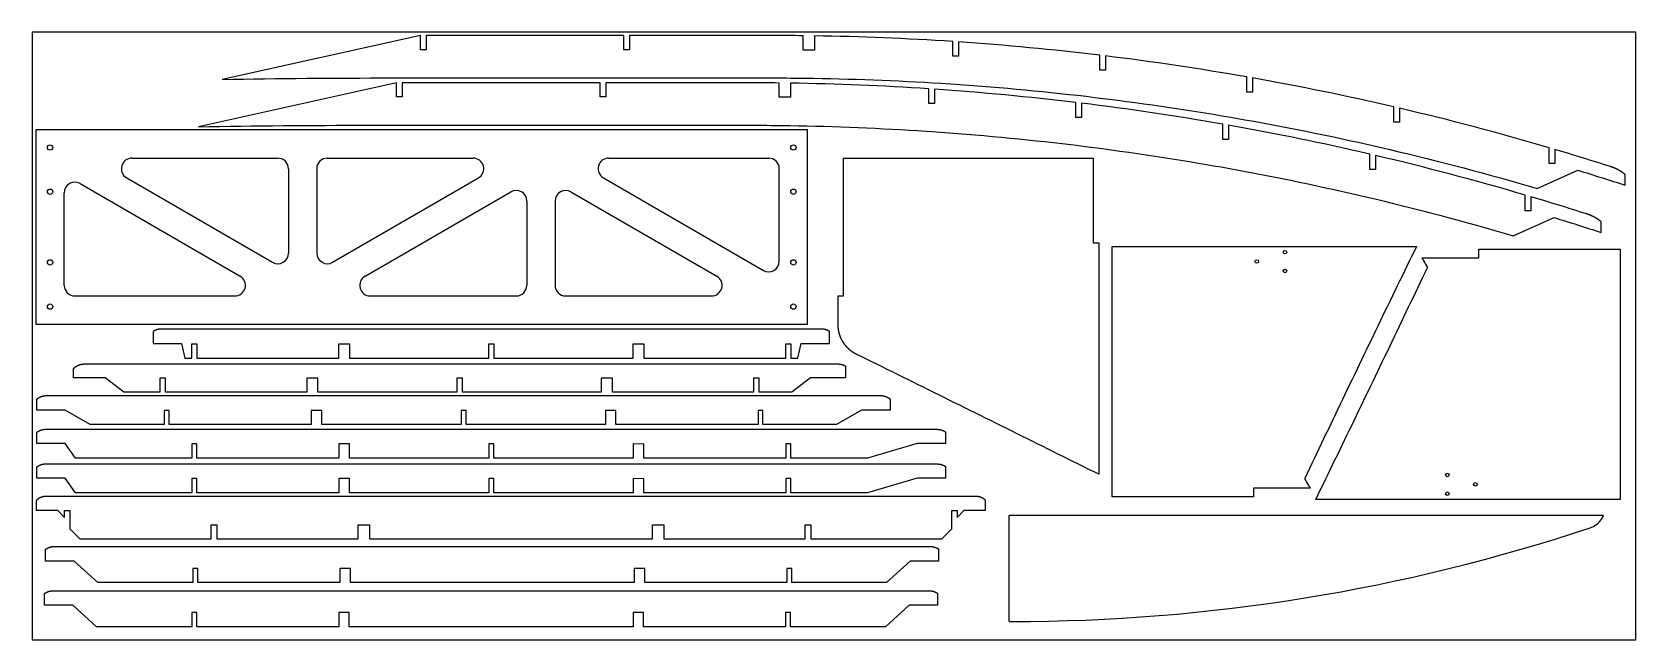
# Model space of a CAD drawing. Header units: inches. Extents: x -1514 to 1282, y -2074 to 286.
# Drawn here: x -571.7 to -458.2, y -668.3 to -625.3 of the extents above; entities that cross this region are included whole.
import ezdxf

# ---------------------------------------------------------------- set-up
doc = ezdxf.new("R2010")
doc.units = ezdxf.units.IN
doc.header["$LTSCALE"] = 0.1
doc.header["$MEASUREMENT"] = 0
doc.layers.add('pic', color=1, linetype='Continuous')

msp = doc.modelspace()

# ---------------------------------------------------------------- linework, layer by layer
at = {"color": 7, "linetype": 'Continuous', "lineweight": 25}
for p, q in [((-564.61531, -634.17484), (-554.29194, -634.17484)), ((-550.79194, -634.17484), (-540.46858, -634.17484)), ((-530.87964, -634.17484), (-519.55627, -634.17484)), ((-564.99063, -635.57417), (-554.66727, -641.54132)), ((-553.54194, -634.92484), (-553.54194, -640.89199)), ((-551.54194, -634.92484), (-551.54194, -640.89199)), ((-550.41661, -641.54132), (-540.09325, -635.57417)), ((-531.25497, -635.57417), (-519.9316, -642.11934)), ((-518.80627, -641.47001), (-518.80627, -634.92484)), ((-569.40977, -643.17484), (-569.40977, -636.62967)), ((-568.28445, -635.98035), (-556.96108, -642.52551)), ((-548.1228, -642.52551), (-537.79944, -636.55837)), ((-533.54878, -636.55837), (-523.22542, -642.52551)), ((-536.67411, -637.2077), (-536.67411, -643.17484)), ((-534.67411, -637.2077), (-534.67411, -643.17484)), ((-568.65977, -643.92484), (-557.33641, -643.92484)), ((-547.74747, -643.92484), (-537.42411, -643.92484)), ((-533.92411, -643.92484), (-523.60074, -643.92484)), ((-502.52733, -666.95362), (-502.52733, -659.46762)), ((-460.48201, -659.46762), (-502.52733, -659.46762)), ((-502.52733, -666.95362), (-502.32782, -666.95362))]:
    msp.add_line(p, q, dxfattribs=at)
for points in [[(-558.22667, -628.60925, -0.004488788), (-546.24419, -628.50167), (-544.19973, -628.50167), (-543.79973, -628.50167), (-529.79973, -628.50167), (-529.39973, -628.50167), (-519.39379, -628.50167, -0.002917111), (-517.15419, -628.51474), (-516.3665, -628.52555, -0.012570778), (-506.72468, -628.92024), (-506.33084, -628.9467, -0.012883211), (-496.48473, -629.87372), (-496.09089, -629.92148, -0.012967589), (-486.24478, -631.38582), (-485.85094, -631.4553, -0.01309234), (-476.00483, -633.47008), (-475.61098, -633.56191, -0.014062872), (-465.17411, -636.31885), (-462.28758, -635.03269, -0.004488155), (-458.95043, -636.08787), (-458.95043, -635.33335), (-458.95741, -635.32731), (-458.96442, -635.3213), (-458.97146, -635.31532), (-458.97852, -635.30937), (-458.98561, -635.30344), (-458.99272, -635.29754), (-458.99986, -635.29167), (-459.00702, -635.28583), (-459.01421, -635.28002), (-459.02142, -635.27423), (-459.02866, -635.26848), (-459.03592, -635.26275), (-459.04321, -635.25705), (-459.05051, -635.25138), (-459.05784, -635.24573), (-459.0652, -635.24012), (-459.07258, -635.23453), (-459.07998, -635.22897), (-459.0874, -635.22343), (-459.09484, -635.21793), (-459.10231, -635.21245), (-459.1098, -635.207), (-459.11731, -635.20158), (-459.12484, -635.19618), (-459.1324, -635.19081), (-459.13997, -635.18547), (-459.14757, -635.18016), (-459.15518, -635.17487), (-459.16282, -635.16962), (-459.17047, -635.16438), (-459.17815, -635.15918), (-459.18584, -635.154), (-459.19356, -635.14885), (-459.20129, -635.14373), (-459.20905, -635.13863), (-459.21682, -635.13356), (-459.22461, -635.12851), (-459.23242, -635.1235), (-459.24024, -635.11851), (-459.24809, -635.11354), (-459.25595, -635.1086), (-459.26383, -635.10369), (-459.27173, -635.09881), (-459.27964, -635.09395), (-459.28758, -635.08912), (-459.29552, -635.08431), (-459.30349, -635.07953), (-459.31147, -635.07478), (-459.31947, -635.07005), (-459.32748, -635.06535), (-459.33551, -635.06067), (-459.34355, -635.05602), (-459.35161, -635.0514), (-459.35968, -635.0468), (-459.36777, -635.04223), (-459.37587, -635.03768), (-459.38399, -635.03316), (-459.39212, -635.02866), (-459.40026, -635.02419), (-459.40842, -635.01975), (-459.41659, -635.01533), (-459.42478, -635.01094), (-459.43297, -635.00657), (-459.44118, -635.00222), (-459.44941, -634.99791), (-459.45764, -634.99361), (-459.46589, -634.98934), (-459.47415, -634.9851), (-459.48242, -634.98088), (-459.4907, -634.97669), (-459.49899, -634.97252), (-459.50729, -634.96838), (-459.51561, -634.96426), (-459.52393, -634.96016), (-459.53227, -634.95609), (-459.54061, -634.95205), (-459.54897, -634.94803), (-459.55733, -634.94403), (-459.56571, -634.94006), (-459.57409, -634.93611), (-459.58248, -634.93219), (-459.59088, -634.92829), (-459.59929, -634.92442), (-459.60771, -634.92056), (-459.61614, -634.91674), (-459.62457, -634.91294), (-459.63301, -634.90916), (-459.64146, -634.9054), (-459.64992, -634.90167), (-459.65838, -634.89796), (-459.66685, -634.89428), (-459.67109, -634.89245), (-459.67537, -634.8906), (-459.68393, -634.88694), (-459.69251, -634.88329), (-459.70109, -634.87967), (-459.70968, -634.87607), (-459.71829, -634.87249), (-459.7269, -634.86894), (-459.73553, -634.86541), (-459.74416, -634.86191), (-459.75281, -634.85843), (-459.76146, -634.85497), (-459.77012, -634.85153), (-459.7788, -634.84812), (-459.78748, -634.84473), (-459.79617, -634.84137), (-459.80487, -634.83802), (-459.81358, -634.8347), (-459.8223, -634.83141), (-459.83103, -634.82814), (-459.83976, -634.82489), (-459.84851, -634.82166), (-459.85726, -634.81846), (-459.86602, -634.81528), (-459.87479, -634.81213), (-459.88357, -634.809), (-459.89236, -634.80589), (-459.90115, -634.80281), (-459.90995, -634.79974), (-459.91876, -634.79671), (-459.92758, -634.79369), (-459.93641, -634.7907), (-459.94524, -634.78773), (-459.95408, -634.78479), (-459.96293, -634.78187), (-459.97178, -634.77897), (-459.98064, -634.7761), (-459.98951, -634.77325, 0.005283861), (-463.92667, -633.55929), (-463.92667, -634.55929), (-464.32667, -634.55929), (-464.32667, -633.44103, 0.014062872), (-474.92667, -630.641), (-474.92667, -631.641), (-475.32667, -631.641), (-475.32667, -630.54773, 0.01309234), (-485.32667, -628.50146), (-485.32667, -629.50146), (-485.72667, -629.50146), (-485.72667, -628.4309, 0.012967589), (-495.72667, -626.94367), (-495.72667, -627.94367), (-496.12667, -627.94367), (-496.12667, -626.89517, 0.012883211), (-506.12667, -625.95366), (-506.12667, -626.95366), (-506.52667, -626.95366), (-506.52667, -625.92678, 0.012570778), (-516.31919, -625.52592), (-516.31919, -626.52592), (-517.11919, -626.52592), (-517.11919, -625.51494, 0.002917111), (-519.39379, -625.50167), (-529.39973, -625.50167), (-529.39973, -626.50167), (-529.79973, -626.50167), (-529.79973, -625.50167), (-543.79973, -625.50167), (-543.79973, -626.50167), (-544.19973, -626.50167), (-544.19973, -625.50167)], [(-559.91757, -631.95506, -0.004488788), (-547.93509, -631.84748), (-545.89063, -631.84748), (-545.49063, -631.84748), (-531.49063, -631.84748), (-531.09063, -631.84748), (-521.08469, -631.84748, -0.002917111), (-518.84509, -631.86055), (-518.0574, -631.87135, -0.012570778), (-508.41558, -632.26605), (-508.02174, -632.29251, -0.012883211), (-498.17563, -633.21953), (-497.78179, -633.26729, -0.012967589), (-487.93568, -634.73163), (-487.54184, -634.80111, -0.01309234), (-477.69573, -636.81589), (-477.30188, -636.90772, -0.014062872), (-466.86501, -639.66466), (-463.97848, -638.3785, -0.004488155), (-460.64133, -639.43368), (-460.64133, -638.67916), (-460.64831, -638.67312), (-460.65532, -638.66711), (-460.66236, -638.66113), (-460.66942, -638.65517), (-460.67651, -638.64925), (-460.68362, -638.64335), (-460.69076, -638.63748), (-460.69792, -638.63164), (-460.70511, -638.62583), (-460.71232, -638.62004), (-460.71956, -638.61429), (-460.72682, -638.60856), (-460.73411, -638.60286), (-460.74141, -638.59719), (-460.74874, -638.59154), (-460.7561, -638.58592), (-460.76348, -638.58034), (-460.77088, -638.57478), (-460.7783, -638.56924), (-460.78574, -638.56374), (-460.79321, -638.55826), (-460.8007, -638.55281), (-460.80821, -638.54739), (-460.81574, -638.54199), (-460.8233, -638.53662), (-460.83087, -638.53128), (-460.83847, -638.52597), (-460.84608, -638.52068), (-460.85372, -638.51542), (-460.86137, -638.51019), (-460.86905, -638.50499), (-460.87674, -638.49981), (-460.88446, -638.49466), (-460.89219, -638.48953), (-460.89995, -638.48444), (-460.90772, -638.47936), (-460.91551, -638.47432), (-460.92332, -638.4693), (-460.93114, -638.46431), (-460.93899, -638.45935), (-460.94685, -638.45441), (-460.95473, -638.4495), (-460.96263, -638.44462), (-460.97054, -638.43976), (-460.97848, -638.43492), (-460.98642, -638.43012), (-460.99439, -638.42534), (-461.00237, -638.42059), (-461.01037, -638.41586), (-461.01838, -638.41116), (-461.02641, -638.40648), (-461.03445, -638.40183), (-461.04251, -638.39721), (-461.05058, -638.39261), (-461.05867, -638.38804), (-461.06677, -638.38349), (-461.07489, -638.37897), (-461.08302, -638.37447), (-461.09116, -638.37), (-461.09932, -638.36556), (-461.10749, -638.36114), (-461.11568, -638.35674), (-461.12387, -638.35237), (-461.13208, -638.34803), (-461.14031, -638.34371), (-461.14854, -638.33942), (-461.15679, -638.33515), (-461.16505, -638.33091), (-461.17332, -638.32669), (-461.1816, -638.3225), (-461.18989, -638.31833), (-461.19819, -638.31418), (-461.20651, -638.31007), (-461.21483, -638.30597), (-461.22317, -638.3019), (-461.23151, -638.29786), (-461.23987, -638.29384), (-461.24823, -638.28984), (-461.25661, -638.28587), (-461.26499, -638.28192), (-461.27338, -638.278), (-461.28178, -638.2741), (-461.29019, -638.27022), (-461.29861, -638.26637), (-461.30704, -638.26255), (-461.31547, -638.25874), (-461.32391, -638.25496), (-461.33236, -638.25121), (-461.34082, -638.24748), (-461.34928, -638.24377), (-461.35775, -638.24009), (-461.36199, -638.23826), (-461.36627, -638.23641), (-461.37483, -638.23274), (-461.38341, -638.2291), (-461.39199, -638.22548), (-461.40058, -638.22188), (-461.40919, -638.2183), (-461.4178, -638.21475), (-461.42643, -638.21122), (-461.43506, -638.20771), (-461.44371, -638.20423), (-461.45236, -638.20077), (-461.46102, -638.19734), (-461.4697, -638.19393), (-461.47838, -638.19054), (-461.48707, -638.18717), (-461.49577, -638.18383), (-461.50448, -638.18051), (-461.5132, -638.17722), (-461.52193, -638.17395), (-461.53066, -638.1707), (-461.53941, -638.16747), (-461.54816, -638.16427), (-461.55692, -638.16109), (-461.56569, -638.15794), (-461.57447, -638.15481), (-461.58326, -638.1517), (-461.59205, -638.14861), (-461.60085, -638.14555), (-461.60966, -638.14251), (-461.61848, -638.1395), (-461.62731, -638.13651), (-461.63614, -638.13354), (-461.64498, -638.1306), (-461.65383, -638.12768), (-461.66268, -638.12478), (-461.67154, -638.12191), (-461.68041, -638.11906, 0.005283861), (-465.61757, -636.90509), (-465.61757, -637.90509), (-466.01757, -637.90509), (-466.01757, -636.78684, 0.014062872), (-476.61757, -633.98681), (-476.61757, -634.98681), (-477.01757, -634.98681), (-477.01757, -633.89354, 0.01309234), (-487.01757, -631.84727), (-487.01757, -632.84727), (-487.41757, -632.84727), (-487.41757, -631.77671, 0.012967589), (-497.41757, -630.28948), (-497.41757, -631.28948), (-497.81757, -631.28948), (-497.81757, -630.24098, 0.012883211), (-507.81757, -629.29946), (-507.81757, -630.29946), (-508.21757, -630.29946), (-508.21757, -629.27259, 0.012570778), (-518.01009, -628.87173), (-518.01009, -629.87173), (-518.81009, -629.87173), (-518.81009, -628.86075, 0.002917111), (-521.08469, -628.84748), (-531.09063, -628.84748), (-531.09063, -629.84748), (-531.49063, -629.84748), (-531.49063, -628.84748), (-545.49063, -628.84748), (-545.49063, -629.84748), (-545.89063, -629.84748), (-545.89063, -628.84748)]]:
    msp.add_lwpolyline(points, format="xyb", close=True, dxfattribs=at)
for points in [[(-571.40977, -632.17484), (-571.40977, -645.92484), (-516.80627, -645.92484), (-516.80627, -632.17484)], [(-539.00474, -647.3162), (-539.00474, -648.3162), (-529.1405, -648.3162), (-529.1405, -647.3162), (-528.3905, -647.3162), (-528.3905, -648.3162), (-518.3405, -648.3162), (-518.3405, -647.3162), (-517.9905, -647.3162), (-517.9905, -648.3162), (-517.50317, -648.3162), (-517.25926, -647.29589), (-515.25399, -647.29589), (-515.25399, -646.43483), (-515.26952, -646.42502), (-515.27346, -646.42255), (-515.27742, -646.42011), (-515.28139, -646.41768), (-515.28538, -646.41527), (-515.28937, -646.41287), (-515.29338, -646.4105), (-515.2974, -646.40814), (-515.30143, -646.40581), (-515.30547, -646.40349), (-515.30953, -646.40119), (-515.31359, -646.39891), (-515.31767, -646.39664), (-515.32176, -646.3944), (-515.32586, -646.39217), (-515.32997, -646.38997), (-515.33409, -646.38778), (-515.33823, -646.38561), (-515.34237, -646.38346), (-515.34652, -646.38133), (-515.35069, -646.37922), (-515.35486, -646.37712), (-515.35905, -646.37505), (-515.36324, -646.37299), (-515.36744, -646.37095), (-515.37166, -646.36893), (-515.37588, -646.36693), (-515.38011, -646.36495), (-515.38436, -646.36299), (-515.38861, -646.36105), (-515.39287, -646.35913), (-515.39714, -646.35722), (-515.40141, -646.35534), (-515.4057, -646.35347), (-515.40999, -646.35163), (-515.4143, -646.3498), (-515.41861, -646.34799), (-515.42293, -646.3462), (-515.42725, -646.34443), (-515.43159, -646.34268), (-515.43593, -646.34095), (-515.44028, -646.33924), (-515.44464, -646.33755), (-515.449, -646.33588), (-515.45338, -646.33423), (-515.45775, -646.33259), (-515.46214, -646.33098), (-515.46653, -646.32939), (-515.47093, -646.32781), (-515.47534, -646.32626), (-515.47975, -646.32472), (-515.48417, -646.32321), (-515.48859, -646.32172), (-515.49302, -646.32024), (-515.49745, -646.31879), (-515.5019, -646.31735), (-515.50634, -646.31593), (-515.51079, -646.31454), (-515.51525, -646.31316), (-515.51971, -646.31181), (-515.52418, -646.31047), (-515.52865, -646.30916), (-515.53313, -646.30786), (-515.53761, -646.30659), (-515.5421, -646.30533), (-515.54659, -646.3041), (-515.55108, -646.30288), (-515.55558, -646.30169), (-515.56008, -646.30051), (-515.56459, -646.29936), (-515.5691, -646.29823), (-515.57361, -646.29712), (-515.57813, -646.29602), (-515.58265, -646.29495), (-515.58717, -646.2939), (-515.5917, -646.29287), (-515.59627, -646.29185), (-515.60084, -646.29085), (-515.60541, -646.28987), (-515.60999, -646.28891), (-515.61458, -646.28798), (-515.61917, -646.28706), (-515.62376, -646.28616), (-515.62836, -646.28528), (-515.63296, -646.28442), (-515.63757, -646.28358), (-515.64218, -646.28276), (-515.6468, -646.28196), (-515.65142, -646.28118), (-515.65604, -646.28042), (-515.66067, -646.27968), (-515.6653, -646.27896), (-515.66993, -646.27826), (-515.67457, -646.27758), (-515.67921, -646.27692), (-515.68385, -646.27628), (-515.68849, -646.27566), (-515.69314, -646.27506), (-515.69779, -646.27448), (-515.70245, -646.27391), (-515.7071, -646.27337), (-515.71176, -646.27285), (-515.71642, -646.27235), (-515.72108, -646.27187), (-515.72574, -646.2714), (-515.73041, -646.27096), (-515.73508, -646.27054), (-515.73974, -646.27013), (-515.74441, -646.26975), (-515.74909, -646.26939), (-515.75376, -646.26904), (-515.75843, -646.26872), (-515.7631, -646.26841), (-515.76778, -646.26813), (-515.77245, -646.26786), (-515.77713, -646.26761), (-515.78181, -646.26739), (-515.78648, -646.26718), (-515.79116, -646.267), (-515.79584, -646.26683), (-515.80051, -646.26668), (-515.80519, -646.26655), (-515.80987, -646.26644), (-515.81454, -646.26636), (-515.81922, -646.26629), (-515.82389, -646.26624), (-515.82856, -646.26621), (-515.83321, -646.2662), (-562.52629, -646.2662), (-562.53112, -646.26621), (-562.53598, -646.26624), (-562.54084, -646.2663), (-562.5457, -646.26637), (-562.55056, -646.26647), (-562.55542, -646.26658), (-562.56028, -646.26672), (-562.56515, -646.26688), (-562.57001, -646.26706), (-562.57487, -646.26726), (-562.57974, -646.26749), (-562.5846, -646.26773), (-562.58946, -646.268), (-562.59433, -646.26829), (-562.59919, -646.2686), (-562.60405, -646.26893), (-562.60891, -646.26928), (-562.61377, -646.26965), (-562.61863, -646.27005), (-562.62348, -646.27046), (-562.62834, -646.2709), (-562.63319, -646.27136), (-562.63804, -646.27184), (-562.64289, -646.27234), (-562.64774, -646.27286), (-562.65258, -646.2734), (-562.65743, -646.27397), (-562.66227, -646.27456), (-562.66711, -646.27516), (-562.67194, -646.27579), (-562.67678, -646.27644), (-562.68161, -646.27712), (-562.68643, -646.27781), (-562.69126, -646.27853), (-562.69607, -646.27926), (-562.70089, -646.28002), (-562.7057, -646.2808), (-562.71051, -646.2816), (-562.71532, -646.28242), (-562.72012, -646.28327), (-562.72491, -646.28413), (-562.72971, -646.28502), (-562.73449, -646.28593), (-562.73928, -646.28686), (-562.74406, -646.28781), (-562.74883, -646.28878), (-562.7536, -646.28978), (-562.75836, -646.29079), (-562.76312, -646.29183), (-562.76787, -646.29289), (-562.77262, -646.29397), (-562.77736, -646.29507), (-562.78209, -646.2962), (-562.78682, -646.29734), (-562.79153, -646.2985), (-562.7939, -646.2991), (-562.79626, -646.2997), (-562.80093, -646.30089), (-562.8056, -646.30212), (-562.81028, -646.30337), (-562.81495, -646.30464), (-562.81962, -646.30593), (-562.82428, -646.30724), (-562.82894, -646.30858), (-562.83359, -646.30994), (-562.83823, -646.31132), (-562.84288, -646.31272), (-562.84751, -646.31415), (-562.85215, -646.31559), (-562.85677, -646.31706), (-562.86139, -646.31855), (-562.86601, -646.32006), (-562.87061, -646.32159), (-562.87522, -646.32315), (-562.87981, -646.32473), (-562.8844, -646.32632), (-562.88898, -646.32794), (-562.89356, -646.32958), (-562.89813, -646.33125), (-562.90269, -646.33293), (-562.90725, -646.33464), (-562.91179, -646.33636), (-562.91633, -646.33811), (-562.92087, -646.33988), (-562.92539, -646.34167), (-562.92991, -646.34348), (-562.93442, -646.34532), (-562.93892, -646.34717), (-562.94341, -646.34904), (-562.94789, -646.35094), (-562.95237, -646.35286), (-562.95683, -646.3548), (-562.96129, -646.35675), (-562.96573, -646.35873), (-562.97017, -646.36074), (-562.9746, -646.36276), (-562.97902, -646.3648), (-562.98343, -646.36686), (-562.98783, -646.36895), (-562.99222, -646.37105), (-562.9966, -646.37317), (-563.00096, -646.37532), (-563.00532, -646.37749), (-563.00967, -646.37967), (-563.014, -646.38188), (-563.01833, -646.38411), (-563.02264, -646.38636), (-563.02695, -646.38862), (-563.03124, -646.39091), (-563.03552, -646.39322), (-563.03978, -646.39555), (-563.04404, -646.3979), (-563.04828, -646.40027), (-563.05252, -646.40266), (-563.05674, -646.40507), (-563.06094, -646.4075), (-563.06514, -646.40995), (-563.06932, -646.41241), (-563.07348, -646.4149), (-563.07764, -646.41741), (-563.08178, -646.41994), (-563.08591, -646.42249), (-563.09002, -646.42506), (-563.09412, -646.42765), (-563.09821, -646.43026), (-563.10228, -646.43289), (-563.10634, -646.43553), (-563.11038, -646.4382), (-563.12549, -646.44827), (-563.12549, -647.29589), (-561.12001, -647.29589), (-560.86496, -648.3162), (-560.36898, -648.3162), (-560.36898, -647.3162), (-560.01898, -647.3162), (-560.01898, -648.3162), (-549.96898, -648.3162), (-549.96898, -647.3162), (-549.21898, -647.3162), (-549.21898, -648.3162), (-539.35474, -648.3162), (-539.35474, -647.3162)], [(-562.34044, -653.02438), (-562.83777, -653.02438), (-563.31009, -653.02438), (-563.78242, -653.02438), (-564.25475, -653.02438), (-564.72708, -653.02438), (-565.1994, -653.02438), (-565.67173, -653.02438), (-566.14406, -653.02438), (-566.61638, -653.02438), (-567.08871, -653.02438), (-567.56774, -653.02438), (-569.3345, -652.00433), (-571.3528, -652.00433), (-571.3528, -651.22734), (-571.33976, -651.21622), (-571.33542, -651.21257), (-571.33106, -651.20894), (-571.32668, -651.20533), (-571.32227, -651.20175), (-571.31784, -651.19819), (-571.31339, -651.19466), (-571.30892, -651.19115), (-571.30443, -651.18767), (-571.29992, -651.18421), (-571.29539, -651.18077), (-571.29083, -651.17736), (-571.28626, -651.17398), (-571.28166, -651.17062), (-571.27705, -651.16728), (-571.27241, -651.16398), (-571.26776, -651.16069), (-571.26309, -651.15743), (-571.2584, -651.1542), (-571.25369, -651.151), (-571.24896, -651.14782), (-571.24421, -651.14466), (-571.23945, -651.14153), (-571.23466, -651.13843), (-571.22986, -651.13536), (-571.22505, -651.13231), (-571.22021, -651.12929), (-571.21536, -651.12629), (-571.21049, -651.12332), (-571.20561, -651.12038), (-571.20071, -651.11747), (-571.19579, -651.11458), (-571.19086, -651.11172), (-571.18591, -651.10889), (-571.18094, -651.10608), (-571.17597, -651.10331), (-571.17097, -651.10056), (-571.16596, -651.09784), (-571.16094, -651.09514), (-571.1559, -651.09248), (-571.15085, -651.08984), (-571.14579, -651.08724), (-571.14071, -651.08466), (-571.13562, -651.08211), (-571.13052, -651.07958), (-571.1254, -651.07709), (-571.12027, -651.07463), (-571.11513, -651.07219), (-571.10997, -651.06979), (-571.1048, -651.06741), (-571.09963, -651.06506), (-571.09444, -651.06275), (-571.08923, -651.06046), (-571.08402, -651.0582), (-571.0788, -651.05597), (-571.07357, -651.05378), (-571.06832, -651.05161), (-571.06307, -651.04947), (-571.0578, -651.04737), (-571.05253, -651.04529), (-571.04724, -651.04324), (-571.04194, -651.04123), (-571.03663, -651.03924), (-571.03131, -651.03728), (-571.02597, -651.03535), (-571.02062, -651.03345), (-571.01526, -651.03158), (-571.00988, -651.02974), (-571.0045, -651.02793), (-570.9991, -651.02615), (-570.99369, -651.0244), (-570.98828, -651.02267), (-570.98285, -651.02098), (-570.97741, -651.01932), (-570.97195, -651.01768), (-570.96649, -651.01608), (-570.96102, -651.0145), (-570.95554, -651.01296), (-570.95006, -651.01144), (-570.94456, -651.00996), (-570.93905, -651.0085), (-570.93354, -651.00707), (-570.92801, -651.00568), (-570.92248, -651.00431), (-570.91694, -651.00298), (-570.9114, -651.00167), (-570.90584, -651.00039), (-570.90028, -650.99915), (-570.89471, -650.99793), (-570.88914, -650.99675), (-570.88356, -650.99559), (-570.87797, -650.99446), (-570.87238, -650.99337), (-570.86678, -650.9923), (-570.86117, -650.99127), (-570.85556, -650.99027), (-570.84995, -650.98929), (-570.84433, -650.98835), (-570.83871, -650.98744), (-570.83308, -650.98655), (-570.82745, -650.9857), (-570.82181, -650.98488), (-570.81617, -650.98409), (-570.81053, -650.98333), (-570.80489, -650.9826), (-570.79924, -650.9819), (-570.79359, -650.98123), (-570.78794, -650.9806), (-570.78228, -650.97999), (-570.77662, -650.97942), (-570.77097, -650.97887), (-570.76531, -650.97836), (-570.75965, -650.97788), (-570.75398, -650.97743), (-570.74832, -650.97701), (-570.74266, -650.97662), (-570.737, -650.97626), (-570.73133, -650.97593), (-570.72567, -650.97564), (-570.72001, -650.97538), (-570.71435, -650.97514), (-570.70861, -650.97494), (-570.70288, -650.97477), (-570.69714, -650.97463), (-570.6914, -650.97452), (-570.68567, -650.97444), (-570.67993, -650.97439), (-570.67423, -650.97438), (-511.62818, -650.97438), (-511.62275, -650.97439), (-511.61729, -650.97443), (-511.61182, -650.97451), (-511.60636, -650.97461), (-511.60089, -650.97474), (-511.59542, -650.9749), (-511.58995, -650.97509), (-511.58448, -650.97531), (-511.57901, -650.97555), (-511.57355, -650.97583), (-511.56808, -650.97613), (-511.56261, -650.97646), (-511.55714, -650.97682), (-511.55167, -650.97721), (-511.5462, -650.97763), (-511.54074, -650.97808), (-511.53527, -650.97856), (-511.52981, -650.97906), (-511.52435, -650.97959), (-511.51889, -650.98015), (-511.51343, -650.98074), (-511.50797, -650.98136), (-511.50252, -650.98201), (-511.49707, -650.98269), (-511.49163, -650.98339), (-511.48618, -650.98412), (-511.48074, -650.98488), (-511.47531, -650.98567), (-511.46988, -650.98649), (-511.46445, -650.98733), (-511.45902, -650.98821), (-511.4536, -650.98911), (-511.44819, -650.99004), (-511.44278, -650.991), (-511.43738, -650.99198), (-511.43198, -650.993), (-511.42658, -650.99404), (-511.4212, -650.99511), (-511.41582, -650.99621), (-511.41044, -650.99734), (-511.40507, -650.99849), (-511.39971, -650.99967), (-511.39436, -651.00088), (-511.38901, -651.00212), (-511.38367, -651.00339), (-511.37833, -651.00468), (-511.37301, -651.006), (-511.36769, -651.00735), (-511.36238, -651.00873), (-511.35708, -651.01013), (-511.35179, -651.01157), (-511.34651, -651.01303), (-511.34123, -651.01452), (-511.33597, -651.01603), (-511.33071, -651.01758), (-511.32546, -651.01915), (-511.32023, -651.02075), (-511.315, -651.02237), (-511.30979, -651.02403), (-511.30458, -651.02571), (-511.29939, -651.02742), (-511.2942, -651.02915), (-511.28903, -651.03092), (-511.28387, -651.03271), (-511.27872, -651.03453), (-511.27358, -651.03637), (-511.26845, -651.03825), (-511.26333, -651.04015), (-511.25821, -651.04209), (-511.2531, -651.04405), (-511.24801, -651.04604), (-511.24292, -651.04806), (-511.23784, -651.0501), (-511.23277, -651.05217), (-511.22771, -651.05428), (-511.22266, -651.0564), (-511.21762, -651.05856), (-511.21259, -651.06075), (-511.20757, -651.06296), (-511.20256, -651.0652), (-511.19757, -651.06746), (-511.19258, -651.06975), (-511.1876, -651.07207), (-511.18264, -651.07442), (-511.17769, -651.07679), (-511.17275, -651.07919), (-511.16782, -651.08162), (-511.16291, -651.08407), (-511.15801, -651.08655), (-511.15312, -651.08906), (-511.14824, -651.09159), (-511.14338, -651.09415), (-511.13853, -651.09673), (-511.1337, -651.09934), (-511.12887, -651.10198), (-511.12407, -651.10464), (-511.11927, -651.10733), (-511.11449, -651.11004), (-511.10973, -651.11278), (-511.10498, -651.11554), (-511.10024, -651.11833), (-511.09552, -651.12114), (-511.09082, -651.12398), (-511.08613, -651.12684), (-511.08146, -651.12973), (-511.0768, -651.13265), (-511.07216, -651.13558), (-511.06754, -651.13854), (-511.06293, -651.14153), (-511.05834, -651.14454), (-511.05377, -651.14758), (-511.04921, -651.15064), (-511.04467, -651.15372), (-511.04015, -651.15683), (-511.03565, -651.15996), (-511.03117, -651.16311), (-511.0267, -651.16629), (-511.02225, -651.16949), (-511.01782, -651.17272), (-511.01341, -651.17596), (-511.00902, -651.17924), (-511.00465, -651.18253), (-511.0003, -651.18585), (-510.99597, -651.18919), (-510.99166, -651.19255), (-510.98736, -651.19594), (-510.98309, -651.19935), (-510.9696, -651.21024), (-510.9696, -652.00433), (-512.9879, -652.00433), (-514.75467, -653.02438), (-519.96196, -653.02438), (-519.96196, -652.02438), (-520.31196, -652.02438), (-520.31196, -653.02438), (-530.36196, -653.02438), (-530.36196, -652.02438), (-531.11196, -652.02438), (-531.11196, -653.02438), (-540.9762, -653.02438), (-540.9762, -652.02438), (-541.3262, -652.02438), (-541.3262, -653.02438), (-551.19044, -653.02438), (-551.19044, -652.02438), (-551.94044, -652.02438), (-551.94044, -653.02438), (-561.99044, -653.02438), (-561.99044, -652.02438), (-562.34044, -652.02438)], [(-528.39051, -654.41277), (-529.14051, -654.39366), (-529.14051, -655.39302), (-539.00475, -655.39302), (-539.00475, -654.39302), (-539.35475, -654.39302), (-539.35475, -655.39302), (-549.21899, -655.39302), (-549.21899, -654.39302), (-549.96899, -654.39302), (-549.96899, -655.39302), (-560.01899, -655.39302), (-560.01899, -654.39302), (-560.36899, -654.39302), (-560.36899, -655.39302), (-568.61583, -655.39302), (-569.33336, -654.37302), (-571.34538, -654.37302), (-571.34538, -653.5735), (-571.3342, -653.56458), (-571.33241, -653.56315), (-571.33061, -653.56173), (-571.32881, -653.56031), (-571.327, -653.5589), (-571.32519, -653.55749), (-571.32338, -653.55608), (-571.32156, -653.55468), (-571.31974, -653.55328), (-571.31792, -653.55188), (-571.31609, -653.55049), (-571.31426, -653.54911), (-571.31242, -653.54773), (-571.31059, -653.54635), (-571.30875, -653.54497), (-571.3069, -653.5436), (-571.30505, -653.54224), (-571.3032, -653.54087), (-571.30135, -653.53952), (-571.29949, -653.53816), (-571.29763, -653.53681), (-571.29577, -653.53547), (-571.2939, -653.53412), (-571.29203, -653.53279), (-571.29015, -653.53145), (-571.28828, -653.53012), (-571.2864, -653.5288), (-571.28451, -653.52748), (-571.28263, -653.52616), (-571.28074, -653.52485), (-571.27884, -653.52354), (-571.27695, -653.52224), (-571.27505, -653.52094), (-571.27314, -653.51964), (-571.27124, -653.51835), (-571.26933, -653.51706), (-571.26742, -653.51578), (-571.2655, -653.5145), (-571.26358, -653.51322), (-571.26166, -653.51195), (-571.25974, -653.51069), (-571.25781, -653.50943), (-571.25588, -653.50817), (-571.25395, -653.50691), (-571.25201, -653.50567), (-571.25007, -653.50442), (-571.24813, -653.50318), (-571.24619, -653.50194), (-571.24424, -653.50071), (-571.24229, -653.49948), (-571.24034, -653.49826), (-571.23838, -653.49704), (-571.23642, -653.49583), (-571.23446, -653.49462), (-571.23249, -653.49341), (-571.23053, -653.49221), (-571.22856, -653.49101), (-571.22658, -653.48982), (-571.22461, -653.48863), (-571.22263, -653.48745), (-571.22065, -653.48627), (-571.21866, -653.48509), (-571.21668, -653.48392), (-571.21469, -653.48275), (-571.2127, -653.48159), (-571.2107, -653.48043), (-571.20871, -653.47928), (-571.20671, -653.47813), (-571.2047, -653.47699), (-571.2027, -653.47585), (-571.20069, -653.47471), (-571.19868, -653.47358), (-571.19667, -653.47246), (-571.19465, -653.47134), (-571.19264, -653.47022), (-571.19061, -653.46911), (-571.18859, -653.468), (-571.18657, -653.46689), (-571.18454, -653.4658), (-571.18251, -653.4647), (-571.18048, -653.46361), (-571.17844, -653.46253), (-571.17641, -653.46144), (-571.17437, -653.46037), (-571.17232, -653.4593), (-571.17028, -653.45823), (-571.16823, -653.45717), (-571.16618, -653.45611), (-571.16413, -653.45506), (-571.16208, -653.45401), (-571.16002, -653.45296), (-571.15797, -653.45192), (-571.15591, -653.45089), (-571.15384, -653.44986), (-571.15178, -653.44884), (-571.14971, -653.44781), (-571.14764, -653.4468), (-571.14557, -653.44579), (-571.1435, -653.44478), (-571.14142, -653.44378), (-571.13934, -653.44278), (-571.13726, -653.44179), (-571.13518, -653.4408), (-571.1331, -653.43982), (-571.13101, -653.43884), (-571.12892, -653.43787), (-571.12683, -653.4369), (-571.12474, -653.43594), (-571.12265, -653.43498), (-571.12055, -653.43402), (-571.11845, -653.43307), (-571.11635, -653.43213), (-571.11425, -653.43119), (-571.11215, -653.43025), (-571.11004, -653.42932), (-571.10793, -653.4284), (-571.10583, -653.42748), (-571.10371, -653.42656), (-571.1016, -653.42565), (-571.09949, -653.42475), (-571.09737, -653.42384), (-571.09525, -653.42295), (-571.09313, -653.42206), (-571.09101, -653.42117), (-571.08888, -653.42029), (-571.08676, -653.41941), (-571.08463, -653.41854), (-571.0825, -653.41767), (-571.08037, -653.41681), (-571.07823, -653.41596), (-571.0761, -653.4151), (-571.07396, -653.41426), (-571.07183, -653.41342), (-571.06969, -653.41258), (-571.06755, -653.41175), (-571.0654, -653.41092), (-571.06326, -653.4101), (-571.06111, -653.40928), (-571.05896, -653.40847), (-571.05682, -653.40766), (-571.05467, -653.40686), (-571.05251, -653.40606), (-571.05036, -653.40527), (-571.0482, -653.40449), (-571.04605, -653.4037), (-571.04389, -653.40293), (-571.04173, -653.40216), (-571.03957, -653.40139), (-571.03742, -653.40063), (-571.03687, -653.40044), (-571.0366, -653.40035), (-571.03633, -653.40025), (-571.03522, -653.39987), (-571.03305, -653.39911), (-571.03194, -653.39873), (-571.03084, -653.39835), (-571.02974, -653.39798), (-571.02863, -653.3976), (-571.02751, -653.39723), (-571.0264, -653.39685), (-571.02528, -653.39648), (-571.02415, -653.3961), (-571.02302, -653.39573), (-571.02189, -653.39536), (-571.02075, -653.39499), (-571.0196, -653.39462), (-571.01845, -653.39425), (-571.01729, -653.39388), (-571.01613, -653.39351), (-571.01496, -653.39315), (-571.01379, -653.39278), (-571.01261, -653.39242), (-571.01142, -653.39205), (-571.01023, -653.39169), (-571.00962, -653.39151), (-571.00902, -653.39133), (-571.00842, -653.39115), (-571.00781, -653.39097), (-571.0072, -653.39079), (-571.0066, -653.39061), (-571.00598, -653.39043), (-571.00537, -653.39025), (-571.00476, -653.39007), (-571.00414, -653.3899), (-571.00352, -653.38972), (-571.0029, -653.38954), (-571.00227, -653.38936), (-571.00165, -653.38919), (-571.00102, -653.38901), (-571.00039, -653.38883), (-570.99976, -653.38866), (-570.99913, -653.38848), (-570.99849, -653.3883), (-570.99785, -653.38813), (-570.99721, -653.38795), (-570.99657, -653.38778), (-570.99592, -653.3876), (-570.99528, -653.38743), (-570.99462, -653.38725), (-570.99397, -653.38708), (-570.99332, -653.38691), (-570.99266, -653.38673), (-570.992, -653.38656), (-570.99134, -653.38639), (-570.99067, -653.38622), (-570.99001, -653.38605), (-570.98934, -653.38587), (-570.98866, -653.3857), (-570.98799, -653.38553), (-570.98731, -653.38536), (-570.98663, -653.38519), (-570.98595, -653.38502), (-570.98526, -653.38485), (-570.98457, -653.38468), (-570.98388, -653.38451), (-570.98319, -653.38434), (-570.98249, -653.38418), (-570.98179, -653.38401), (-570.98109, -653.38384), (-570.98038, -653.38367), (-570.97967, -653.38351), (-570.97896, -653.38334), (-570.97824, -653.38317), (-570.97753, -653.38301), (-570.97681, -653.38284), (-570.97608, -653.38267), (-570.97536, -653.38251), (-570.97463, -653.38234), (-570.97389, -653.38218), (-570.97316, -653.38202), (-570.97242, -653.38185), (-570.97167, -653.38169), (-570.97093, -653.38153), (-570.97018, -653.38136), (-570.96942, -653.3812), (-570.96867, -653.38104), (-570.96791, -653.38088), (-570.96715, -653.38071), (-570.96638, -653.38055), (-570.96561, -653.38039), (-570.96484, -653.38023), (-570.96406, -653.38007), (-570.96328, -653.37991), (-570.9625, -653.37975), (-570.96171, -653.37959), (-570.96092, -653.37943), (-570.96012, -653.37928), (-570.95932, -653.37912), (-570.95852, -653.37896), (-570.95772, -653.3788), (-570.95691, -653.37864), (-570.95609, -653.37849), (-570.95528, -653.37833), (-570.95445, -653.37817), (-570.95363, -653.37802), (-570.9528, -653.37786), (-570.95197, -653.37771), (-570.95113, -653.37755), (-570.95029, -653.3774), (-570.94944, -653.37724), (-570.9486, -653.37709), (-570.94774, -653.37694), (-570.94689, -653.37678), (-570.94602, -653.37663), (-570.94516, -653.37648), (-570.94429, -653.37632), (-570.94342, -653.37617), (-570.94254, -653.37602), (-570.94165, -653.37587), (-570.94077, -653.37572), (-570.93988, -653.37557), (-570.93898, -653.37542), (-570.93808, -653.37526), (-570.93718, -653.37511), (-570.93627, -653.37497), (-570.93536, -653.37482), (-570.93444, -653.37467), (-570.93351, -653.37452), (-570.93259, -653.37437), (-570.93166, -653.37422), (-570.93072, -653.37407), (-570.92978, -653.37393), (-570.92883, -653.37378), (-570.92788, -653.37363), (-570.92693, -653.37349), (-570.92597, -653.37334), (-570.925, -653.37319), (-570.92403, -653.37305), (-570.92306, -653.3729), (-570.92208, -653.37276), (-570.92109, -653.37261), (-570.92011, -653.37247), (-570.91911, -653.37232), (-570.91811, -653.37218), (-570.91712, -653.37204), (-570.91611, -653.37189), (-570.91509, -653.37175), (-570.91407, -653.37161), (-570.91305, -653.37147), (-570.91202, -653.37132), (-570.91098, -653.37118), (-570.90994, -653.37104), (-570.9089, -653.3709), (-570.90784, -653.37076), (-570.90679, -653.37062), (-570.90572, -653.37048), (-570.90466, -653.37034), (-570.90358, -653.3702), (-570.9025, -653.37006), (-570.90142, -653.36992), (-570.90033, -653.36978), (-570.89923, -653.36964), (-570.89813, -653.3695), (-570.89703, -653.36936), (-570.89591, -653.36923), (-570.89479, -653.36909), (-570.89367, -653.36895), (-570.89254, -653.36881), (-570.8914, -653.36868), (-570.89026, -653.36854), (-570.88912, -653.36841), (-570.88796, -653.36827), (-570.8868, -653.36813), (-570.88564, -653.368), (-570.88447, -653.36786), (-570.88329, -653.36773), (-570.88211, -653.36759), (-570.88092, -653.36746), (-570.87972, -653.36733), (-570.87852, -653.36719), (-570.87731, -653.36706), (-570.8761, -653.36693), (-570.87488, -653.36679), (-570.87426, -653.36673), (-570.87364, -653.36666), (-570.87303, -653.36659), (-570.87241, -653.36653), (-570.87179, -653.36646), (-570.87117, -653.36639), (-570.87055, -653.36633), (-570.86993, -653.36626), (-570.8693, -653.3662), (-570.86867, -653.36613), (-570.86804, -653.36607), (-570.86741, -653.366), (-570.86678, -653.36593), (-570.86615, -653.36587), (-570.86551, -653.3658), (-570.86488, -653.36574), (-570.86424, -653.36567), (-570.8636, -653.36561), (-570.86296, -653.36554), (-570.86232, -653.36548), (-570.86167, -653.36541), (-570.86102, -653.36535), (-570.86038, -653.36528), (-570.85973, -653.36522), (-570.85907, -653.36515), (-570.85842, -653.36509), (-570.85777, -653.36502), (-570.85711, -653.36496), (-570.85645, -653.36489), (-570.85579, -653.36483), (-570.85513, -653.36477), (-570.85447, -653.3647), (-570.8538, -653.36464), (-570.85314, -653.36457), (-570.85247, -653.36451), (-570.8518, -653.36444), (-570.85113, -653.36438), (-570.85045, -653.36432), (-570.84978, -653.36425), (-570.8491, -653.36419), (-570.84842, -653.36413), (-570.84774, -653.36406), (-570.84706, -653.364), (-570.84637, -653.36393), (-570.84569, -653.36387), (-570.845, -653.36381), (-570.84431, -653.36374), (-570.84362, -653.36368), (-570.84293, -653.36362), (-570.84223, -653.36355), (-570.84154, -653.36349), (-570.84084, -653.36343), (-570.84014, -653.36336), (-570.83944, -653.3633), (-570.83874, -653.36324), (-570.83803, -653.36318), (-570.83732, -653.36311), (-570.83662, -653.36305), (-570.8359, -653.36299), (-570.83519, -653.36293), (-570.83448, -653.36286), (-570.83376, -653.3628), (-570.83304, -653.36274), (-570.83233, -653.36268), (-570.8316, -653.36261), (-570.83088, -653.36255), (-570.83016, -653.36249), (-570.82943, -653.36243), (-570.8287, -653.36237), (-570.82797, -653.3623), (-570.82724, -653.36224), (-570.8265, -653.36218), (-570.82577, -653.36212), (-570.82503, -653.36206), (-570.82429, -653.36199), (-570.82355, -653.36193), (-570.8228, -653.36187), (-570.82206, -653.36181), (-570.82131, -653.36175), (-570.82056, -653.36169), (-570.81981, -653.36163), (-570.81906, -653.36156), (-570.8183, -653.3615), (-570.81755, -653.36144), (-570.81679, -653.36138), (-570.81603, -653.36132), (-570.81527, -653.36126), (-570.8145, -653.3612), (-570.81373, -653.36114), (-570.81297, -653.36108), (-570.8122, -653.36102), (-570.81142, -653.36096), (-570.81065, -653.3609), (-570.80987, -653.36083), (-570.8091, -653.36077), (-570.80832, -653.36071), (-570.80754, -653.36065), (-570.80675, -653.36059), (-570.80597, -653.36053), (-570.80518, -653.36047), (-570.80439, -653.36041), (-570.8036, -653.36035), (-570.8028, -653.36029), (-570.80201, -653.36023), (-570.80121, -653.36017), (-570.80041, -653.36011), (-570.79961, -653.36005), (-570.79881, -653.35999), (-570.798, -653.35993), (-570.79719, -653.35987), (-570.79638, -653.35982), (-570.79557, -653.35976), (-570.79476, -653.3597), (-570.79394, -653.35964), (-570.79313, -653.35958), (-570.79231, -653.35952), (-570.79149, -653.35946), (-570.79066, -653.3594), (-570.78984, -653.35934), (-570.78901, -653.35928), (-570.78818, -653.35922), (-570.78735, -653.35916), (-570.78651, -653.35911), (-570.78568, -653.35905), (-570.78484, -653.35899), (-570.784, -653.35893), (-570.78316, -653.35887), (-570.78231, -653.35881), (-570.78147, -653.35875), (-570.78062, -653.3587), (-570.77977, -653.35864), (-570.77892, -653.35858), (-570.77806, -653.35852), (-570.77721, -653.35846), (-570.77635, -653.35841), (-570.77549, -653.35835), (-570.77462, -653.35829), (-570.77376, -653.35823), (-570.77289, -653.35817), (-570.77202, -653.35812), (-570.77115, -653.35806), (-570.77028, -653.358), (-570.7694, -653.35794), (-570.76852, -653.35788), (-570.76764, -653.35783), (-570.76676, -653.35777), (-570.76588, -653.35771), (-570.76499, -653.35765), (-570.7641, -653.3576), (-570.76321, -653.35754), (-570.76232, -653.35748), (-570.76142, -653.35743), (-570.76053, -653.35737), (-570.75963, -653.35731), (-570.75873, -653.35725), (-570.75782, -653.3572), (-570.75692, -653.35714), (-570.75601, -653.35708), (-570.7551, -653.35703), (-570.75419, -653.35697), (-570.75327, -653.35691), (-570.75236, -653.35686), (-570.75144, -653.3568), (-570.75052, -653.35674), (-570.74959, -653.35669), (-570.74867, -653.35663), (-570.74774, -653.35658), (-570.74681, -653.35652), (-570.74588, -653.35646), (-570.74494, -653.35641), (-570.74401, -653.35635), (-570.74307, -653.35629), (-570.74212, -653.35624), (-570.74118, -653.35618), (-570.74024, -653.35613), (-570.73929, -653.35607), (-570.73834, -653.35602), (-570.73738, -653.35596), (-570.73643, -653.3559), (-570.73547, -653.35585), (-570.73451, -653.35579), (-570.73355, -653.35574), (-570.73259, -653.35568), (-570.73162, -653.35563), (-570.73065, -653.35557), (-570.72968, -653.35552), (-570.72871, -653.35546), (-570.72773, -653.35541), (-570.72676, -653.35535), (-570.72578, -653.3553), (-570.72479, -653.35524), (-570.72381, -653.35519), (-570.72282, -653.35513), (-570.72183, -653.35508), (-570.72084, -653.35502), (-570.71985, -653.35497), (-570.71885, -653.35491), (-570.71785, -653.35486), (-570.71685, -653.3548), (-570.71585, -653.35475), (-570.71484, -653.35469), (-570.71383, -653.35464), (-570.71282, -653.35459), (-570.71181, -653.35453), (-570.7108, -653.35448), (-570.70978, -653.35442), (-570.70876, -653.35437), (-570.70774, -653.35431), (-570.70671, -653.35426), (-570.70568, -653.35421), (-570.70465, -653.35415), (-570.70362, -653.3541), (-570.70259, -653.35404), (-570.70155, -653.35399), (-570.70051, -653.35394), (-570.69947, -653.35388), (-570.69843, -653.35383), (-570.69738, -653.35378), (-570.69633, -653.35372), (-570.69528, -653.35367), (-570.69423, -653.35362), (-570.69317, -653.35356), (-570.69211, -653.35351), (-570.69105, -653.35346), (-570.68999, -653.3534), (-570.68892, -653.35335), (-570.68785, -653.3533), (-570.68678, -653.35324), (-570.68571, -653.35319), (-570.68463, -653.35314), (-570.68356, -653.35308), (-570.68248, -653.35303), (-570.68139, -653.35298), (-570.68031, -653.35293), (-570.67922, -653.35287), (-570.67813, -653.35282), (-570.67703, -653.35277), (-570.67594, -653.35272), (-570.67484, -653.35266), (-570.67374, -653.35261), (-570.67264, -653.35256), (-570.67153, -653.35251), (-570.67042, -653.35245), (-570.66931, -653.3524), (-570.6682, -653.35235), (-570.66708, -653.3523), (-570.66597, -653.35225), (-570.66485, -653.35219), (-570.66372, -653.35214), (-570.6626, -653.35209), (-570.66147, -653.35204), (-570.66034, -653.35199), (-570.6592, -653.35194), (-570.65807, -653.35188), (-570.65693, -653.35183), (-570.65579, -653.35178), (-570.65464, -653.35173), (-570.6535, -653.35168), (-570.65235, -653.35163), (-570.6512, -653.35157), (-570.65004, -653.35152), (-570.64889, -653.35147), (-570.64773, -653.35142), (-570.64656, -653.35137), (-570.6454, -653.35132), (-570.64423, -653.35127), (-570.64306, -653.35122), (-570.64189, -653.35117), (-570.64072, -653.35111), (-570.63954, -653.35106), (-570.63836, -653.35101), (-570.63717, -653.35096), (-570.63599, -653.35091), (-570.6348, -653.35086), (-570.63361, -653.35081), (-570.63242, -653.35076), (-570.63122, -653.35071), (-570.63002, -653.35066), (-570.62882, -653.35061), (-570.62762, -653.35056), (-570.62641, -653.35051), (-570.6252, -653.35046), (-570.62399, -653.35041), (-570.62277, -653.35036), (-570.62156, -653.35031), (-570.62034, -653.35026), (-570.61911, -653.35021), (-570.61789, -653.35016), (-570.61666, -653.35011), (-570.61543, -653.35006), (-570.6142, -653.35001), (-570.61296, -653.34996), (-570.61172, -653.34991), (-570.61048, -653.34986), (-570.60923, -653.34981), (-570.60799, -653.34976), (-570.60674, -653.34971), (-570.60548, -653.34966), (-570.60423, -653.34961), (-570.60297, -653.34956), (-570.60171, -653.34951), (-570.60045, -653.34946), (-570.59918, -653.34941), (-570.59791, -653.34936), (-570.59664, -653.34931), (-570.59536, -653.34927), (-570.59409, -653.34922), (-570.59281, -653.34917), (-570.59152, -653.34912), (-570.59024, -653.34907), (-570.58895, -653.34902), (-570.58766, -653.34897), (-570.58636, -653.34892), (-570.58507, -653.34887), (-570.58377, -653.34883), (-570.58247, -653.34878), (-570.58116, -653.34873), (-570.57985, -653.34868), (-570.57854, -653.34863), (-570.57723, -653.34858), (-570.57591, -653.34854), (-570.57459, -653.34849), (-570.57327, -653.34844), (-570.57194, -653.34839), (-570.57062, -653.34834), (-570.56929, -653.34829), (-570.56795, -653.34825), (-570.56662, -653.3482), (-570.56528, -653.34815), (-570.56393, -653.3481), (-570.56259, -653.34805), (-570.56124, -653.34801), (-570.55989, -653.34796), (-570.55854, -653.34791), (-570.55718, -653.34786), (-570.55582, -653.34782), (-570.55446, -653.34777), (-570.55309, -653.34772), (-570.55173, -653.34767), (-570.55036, -653.34763), (-570.54898, -653.34758), (-570.54761, -653.34753), (-570.54623, -653.34748), (-570.54484, -653.34744), (-570.54346, -653.34739), (-570.54207, -653.34734), (-570.54068, -653.34729), (-570.53928, -653.34725), (-570.53789, -653.3472), (-570.53649, -653.34715), (-570.53508, -653.34711), (-570.53368, -653.34706), (-570.53227, -653.34701), (-570.53086, -653.34697), (-570.52944, -653.34692), (-570.52803, -653.34687), (-570.52661, -653.34683), (-570.52518, -653.34678), (-570.52375, -653.34673), (-570.52233, -653.34669), (-570.52089, -653.34664), (-570.51946, -653.34659), (-570.51802, -653.34655), (-570.51658, -653.3465), (-570.51513, -653.34645), (-570.51369, -653.34641), (-570.51223, -653.34636), (-570.51078, -653.34632), (-570.50933, -653.34627), (-570.50787, -653.34622), (-570.5064, -653.34618), (-570.50494, -653.34613), (-570.50347, -653.34609), (-570.502, -653.34604), (-570.50052, -653.34599), (-570.49905, -653.34595), (-570.49756, -653.3459), (-570.49608, -653.34586), (-570.49459, -653.34581), (-570.4931, -653.34577), (-570.49161, -653.34572), (-570.49012, -653.34567), (-570.48862, -653.34563), (-570.48711, -653.34558), (-570.48561, -653.34554), (-570.4841, -653.34549), (-570.48259, -653.34545), (-570.48108, -653.3454), (-570.47956, -653.34536), (-570.47804, -653.34531), (-570.47651, -653.34527), (-570.47499, -653.34522), (-570.47346, -653.34518), (-570.47193, -653.34513), (-570.47039, -653.34509), (-570.46885, -653.34504), (-570.46731, -653.345), (-570.46576, -653.34495), (-570.46421, -653.34491), (-570.46266, -653.34486), (-570.46111, -653.34482), (-570.45955, -653.34477), (-570.45799, -653.34473), (-570.45642, -653.34469), (-570.45486, -653.34464), (-570.45329, -653.3446), (-570.45171, -653.34455), (-570.45014, -653.34451), (-570.44856, -653.34446), (-570.44697, -653.34442), (-570.44539, -653.34438), (-570.4438, -653.34433), (-570.44221, -653.34429), (-570.44061, -653.34424), (-570.43901, -653.3442), (-570.43741, -653.34415), (-570.4358, -653.34411), (-570.4342, -653.34407), (-570.43258, -653.34402), (-570.43097, -653.34398), (-570.42935, -653.34394), (-570.42773, -653.34389), (-570.4261, -653.34385), (-570.42448, -653.3438), (-570.42285, -653.34376), (-570.42121, -653.34372), (-570.41957, -653.34367), (-570.41793, -653.34363), (-570.41629, -653.34359), (-570.41464, -653.34354), (-570.41299, -653.3435), (-570.41134, -653.34346), (-570.40968, -653.34341), (-570.40802, -653.34337), (-570.40636, -653.34333), (-570.40469, -653.34328), (-570.40302, -653.34324), (-570.40135, -653.3432), (-570.39967, -653.34316), (-570.39799, -653.34311), (-570.39631, -653.34307), (-570.3943, -653.34302), (-507.96514, -653.34302), (-507.96232, -653.3431), (-507.95987, -653.34318), (-507.95743, -653.34325), (-507.955, -653.34332), (-507.95257, -653.3434), (-507.95015, -653.34347), (-507.94773, -653.34354), (-507.94532, -653.34362), (-507.94292, -653.34369), (-507.94052, -653.34377), (-507.93813, -653.34384), (-507.93575, -653.34392), (-507.93337, -653.344), (-507.931, -653.34407), (-507.92863, -653.34415), (-507.92627, -653.34422), (-507.92391, -653.3443), (-507.92156, -653.34438), (-507.91922, -653.34445), (-507.91688, -653.34453), (-507.91455, -653.34461), (-507.91223, -653.34469), (-507.90991, -653.34476), (-507.90759, -653.34484), (-507.90528, -653.34492), (-507.90298, -653.345), (-507.90069, -653.34508), (-507.8984, -653.34516), (-507.89611, -653.34524), (-507.89383, -653.34531), (-507.89156, -653.34539), (-507.88929, -653.34547), (-507.88703, -653.34555), (-507.88478, -653.34563), (-507.88253, -653.34572), (-507.88029, -653.3458), (-507.87805, -653.34588), (-507.87582, -653.34596), (-507.87359, -653.34604), (-507.87137, -653.34612), (-507.86915, -653.3462), (-507.86695, -653.34629), (-507.86474, -653.34637), (-507.86254, -653.34645), (-507.86035, -653.34653), (-507.85817, -653.34662), (-507.85599, -653.3467), (-507.85381, -653.34678), (-507.85164, -653.34687), (-507.84948, -653.34695), (-507.84732, -653.34704), (-507.84517, -653.34712), (-507.84302, -653.34721), (-507.84088, -653.34729), (-507.83875, -653.34738), (-507.83662, -653.34746), (-507.83449, -653.34755), (-507.83237, -653.34763), (-507.83026, -653.34772), (-507.82815, -653.3478), (-507.82605, -653.34789), (-507.82395, -653.34798), (-507.82186, -653.34806), (-507.81978, -653.34815), (-507.8177, -653.34824), (-507.81562, -653.34833), (-507.81355, -653.34842), (-507.81149, -653.3485), (-507.80943, -653.34859), (-507.80738, -653.34868), (-507.80533, -653.34877), (-507.80329, -653.34886), (-507.80125, -653.34895), (-507.79922, -653.34904), (-507.7972, -653.34913), (-507.79518, -653.34922), (-507.79316, -653.34931), (-507.79115, -653.3494), (-507.78915, -653.34949), (-507.78715, -653.34958), (-507.78516, -653.34967), (-507.78317, -653.34976), (-507.78119, -653.34985), (-507.77921, -653.34994), (-507.77724, -653.35004), (-507.77527, -653.35013), (-507.77331, -653.35022), (-507.77135, -653.35031), (-507.7694, -653.35041), (-507.76746, -653.3505), (-507.76552, -653.35059), (-507.76358, -653.35069), (-507.76165, -653.35078), (-507.75973, -653.35088), (-507.75781, -653.35097), (-507.7559, -653.35107), (-507.75399, -653.35116), (-507.75208, -653.35126), (-507.75018, -653.35135), (-507.74829, -653.35145), (-507.7464, -653.35154), (-507.74452, -653.35164), (-507.74264, -653.35173), (-507.74077, -653.35183), (-507.7389, -653.35193), (-507.73704, -653.35202), (-507.73518, -653.35212), (-507.73333, -653.35222), (-507.73148, -653.35232), (-507.72964, -653.35241), (-507.7278, -653.35251), (-507.72597, -653.35261), (-507.72414, -653.35271), (-507.72232, -653.35281), (-507.7205, -653.35291), (-507.71869, -653.35301), (-507.71688, -653.35311), (-507.71508, -653.35321), (-507.71328, -653.35331), (-507.71149, -653.35341), (-507.7097, -653.35351), (-507.70792, -653.35361), (-507.70615, -653.35371), (-507.70437, -653.35381), (-507.70261, -653.35391), (-507.70084, -653.35401), (-507.69909, -653.35411), (-507.69733, -653.35422), (-507.69558, -653.35432), (-507.69384, -653.35442), (-507.6921, -653.35452), (-507.69037, -653.35463), (-507.68864, -653.35473), (-507.68692, -653.35483), (-507.6852, -653.35494), (-507.68349, -653.35504), (-507.68178, -653.35515), (-507.68007, -653.35525), (-507.67837, -653.35536), (-507.67668, -653.35546), (-507.67499, -653.35557), (-507.6733, -653.35567), (-507.67162, -653.35578), (-507.66995, -653.35588), (-507.66827, -653.35599), (-507.66661, -653.35609), (-507.66495, -653.3562), (-507.66329, -653.35631), (-507.66164, -653.35642), (-507.65999, -653.35652), (-507.65835, -653.35663), (-507.65671, -653.35674), (-507.65507, -653.35685), (-507.65345, -653.35695), (-507.65182, -653.35706), (-507.6502, -653.35717), (-507.64859, -653.35728), (-507.64698, -653.35739), (-507.64537, -653.3575), (-507.64377, -653.35761), (-507.64217, -653.35772), (-507.64058, -653.35783), (-507.63899, -653.35794), (-507.63741, -653.35805), (-507.63583, -653.35816), (-507.63426, -653.35827), (-507.63269, -653.35838), (-507.63112, -653.3585), (-507.62956, -653.35861), (-507.628, -653.35872), (-507.62645, -653.35883), (-507.6249, -653.35894), (-507.62336, -653.35906), (-507.62182, -653.35917), (-507.62029, -653.35928), (-507.61876, -653.3594), (-507.61724, -653.35951), (-507.61571, -653.35962), (-507.6142, -653.35974), (-507.61269, -653.35985), (-507.61118, -653.35997), (-507.60968, -653.36008), (-507.60818, -653.3602), (-507.60668, -653.36031), (-507.60519, -653.36043), (-507.60371, -653.36055), (-507.60223, -653.36066), (-507.60075, -653.36078), (-507.59928, -653.36089), (-507.59781, -653.36101), (-507.59634, -653.36113), (-507.59488, -653.36125), (-507.59343, -653.36136), (-507.59198, -653.36148), (-507.59053, -653.3616), (-507.58908, -653.36172), (-507.58765, -653.36184), (-507.58621, -653.36196), (-507.58478, -653.36207), (-507.58335, -653.36219), (-507.58193, -653.36231), (-507.58051, -653.36243), (-507.5791, -653.36255), (-507.57769, -653.36267), (-507.57629, -653.36279), (-507.57488, -653.36291), (-507.57349, -653.36304), (-507.57209, -653.36316), (-507.57071, -653.36328), (-507.56932, -653.3634), (-507.56794, -653.36352), (-507.56656, -653.36364), (-507.56519, -653.36377), (-507.56382, -653.36389), (-507.56246, -653.36401), (-507.5611, -653.36414), (-507.55974, -653.36426), (-507.55839, -653.36438), (-507.55704, -653.36451), (-507.55569, -653.36463), (-507.55435, -653.36476), (-507.55302, -653.36488), (-507.55168, -653.36501), (-507.55036, -653.36513), (-507.54903, -653.36526), (-507.54771, -653.36538), (-507.54639, -653.36551), (-507.54508, -653.36563), (-507.54377, -653.36576), (-507.54247, -653.36589), (-507.54116, -653.36601), (-507.53987, -653.36614), (-507.53857, -653.36627), (-507.53728, -653.3664), (-507.536, -653.36652), (-507.53472, -653.36665), (-507.53344, -653.36678), (-507.53216, -653.36691), (-507.53089, -653.36704), (-507.52963, -653.36717), (-507.52836, -653.3673), (-507.5271, -653.36743), (-507.52585, -653.36756), (-507.5246, -653.36769), (-507.52335, -653.36782), (-507.5221, -653.36795), (-507.52086, -653.36808), (-507.51963, -653.36821), (-507.51839, -653.36834), (-507.51716, -653.36847), (-507.51594, -653.36861), (-507.51472, -653.36874), (-507.5135, -653.36887), (-507.51228, -653.369), (-507.51107, -653.36914), (-507.50986, -653.36927), (-507.50866, -653.3694), (-507.50746, -653.36954), (-507.50626, -653.36967), (-507.50507, -653.3698), (-507.50388, -653.36994), (-507.5027, -653.37007), (-507.50151, -653.37021), (-507.50033, -653.37034), (-507.49916, -653.37048), (-507.49799, -653.37061), (-507.49682, -653.37075), (-507.49566, -653.37089), (-507.49449, -653.37102), (-507.49334, -653.37116), (-507.49218, -653.3713), (-507.49103, -653.37143), (-507.48989, -653.37157), (-507.48874, -653.37171), (-507.4876, -653.37185), (-507.48646, -653.37199), (-507.48533, -653.37212), (-507.4842, -653.37226), (-507.48308, -653.3724), (-507.48195, -653.37254), (-507.48083, -653.37268), (-507.47972, -653.37282), (-507.4786, -653.37296), (-507.47749, -653.3731), (-507.47639, -653.37324), (-507.47528, -653.37338), (-507.47419, -653.37352), (-507.47309, -653.37366), (-507.472, -653.37381), (-507.47091, -653.37395), (-507.46982, -653.37409), (-507.46874, -653.37423), (-507.46766, -653.37438), (-507.46658, -653.37452), (-507.46551, -653.37466), (-507.46444, -653.3748), (-507.46337, -653.37495), (-507.46231, -653.37509), (-507.46125, -653.37524), (-507.46019, -653.37538), (-507.45914, -653.37553), (-507.45809, -653.37567), (-507.45704, -653.37582), (-507.45599, -653.37596), (-507.45495, -653.37611), (-507.45392, -653.37625), (-507.45288, -653.3764), (-507.45185, -653.37655), (-507.45082, -653.37669), (-507.44979, -653.37684), (-507.44877, -653.37699), (-507.44775, -653.37713), (-507.44674, -653.37728), (-507.44572, -653.37743), (-507.44471, -653.37758), (-507.44371, -653.37773), (-507.4427, -653.37788), (-507.4417, -653.37803), (-507.4407, -653.37817), (-507.43971, -653.37832), (-507.43872, -653.37847), (-507.43773, -653.37862), (-507.43674, -653.37878), (-507.43576, -653.37893), (-507.43478, -653.37908), (-507.4338, -653.37923), (-507.43283, -653.37938), (-507.43186, -653.37953), (-507.43089, -653.37968), (-507.42992, -653.37984), (-507.42896, -653.37999), (-507.428, -653.38014), (-507.42704, -653.38029), (-507.42609, -653.38045), (-507.42514, -653.3806), (-507.42419, -653.38076), (-507.42325, -653.38091), (-507.4223, -653.38106), (-507.42137, -653.38122), (-507.42043, -653.38137), (-507.41949, -653.38153), (-507.41856, -653.38168), (-507.41764, -653.38184), (-507.41671, -653.382), (-507.41579, -653.38215), (-507.41487, -653.38231), (-507.41395, -653.38247), (-507.41304, -653.38262), (-507.41212, -653.38278), (-507.41121, -653.38294), (-507.41031, -653.3831), (-507.4094, -653.38326), (-507.4085, -653.38341), (-507.40761, -653.38357), (-507.40671, -653.38373), (-507.40582, -653.38389), (-507.40493, -653.38405), (-507.40404, -653.38421), (-507.40315, -653.38437), (-507.40227, -653.38453), (-507.40139, -653.38469), (-507.40052, -653.38485), (-507.39964, -653.38501), (-507.39877, -653.38518), (-507.3979, -653.38534), (-507.39703, -653.3855), (-507.39617, -653.38566), (-507.39531, -653.38582), (-507.39445, -653.38599), (-507.39359, -653.38615), (-507.39274, -653.38631), (-507.39189, -653.38648), (-507.39104, -653.38664), (-507.39019, -653.38681), (-507.38935, -653.38697), (-507.3885, -653.38714), (-507.38767, -653.3873), (-507.38683, -653.38747), (-507.38599, -653.38763), (-507.38516, -653.3878), (-507.38433, -653.38796), (-507.38351, -653.38813), (-507.38268, -653.3883), (-507.38186, -653.38847), (-507.38104, -653.38863), (-507.38022, -653.3888), (-507.37941, -653.38897), (-507.3786, -653.38914), (-507.37779, -653.3893), (-507.37698, -653.38947), (-507.37617, -653.38964), (-507.37537, -653.38981), (-507.37457, -653.38998), (-507.37377, -653.39015), (-507.37297, -653.39032), (-507.37218, -653.39049), (-507.37139, -653.39066), (-507.3706, -653.39083), (-507.36981, -653.391), (-507.36903, -653.39118), (-507.36824, -653.39135), (-507.36746, -653.39152), (-507.36668, -653.39169), (-507.36591, -653.39187), (-507.36514, -653.39204), (-507.36436, -653.39221), (-507.36359, -653.39239), (-507.36283, -653.39256), (-507.36206, -653.39273), (-507.3613, -653.39291), (-507.36054, -653.39308), (-507.35978, -653.39326), (-507.35902, -653.39343), (-507.35827, -653.39361), (-507.35752, -653.39378), (-507.35677, -653.39396), (-507.35602, -653.39414), (-507.35527, -653.39431), (-507.35453, -653.39449), (-507.35379, -653.39467), (-507.35305, -653.39485), (-507.35231, -653.39502), (-507.35156, -653.3952), (-507.35083, -653.39538), (-507.3501, -653.39556), (-507.34937, -653.39574), (-507.34864, -653.39592), (-507.34791, -653.3961), (-507.34719, -653.39628), (-507.34647, -653.39646), (-507.34575, -653.39664), (-507.34503, -653.39682), (-507.34432, -653.397), (-507.3436, -653.39718), (-507.34289, -653.39736), (-507.34218, -653.39755), (-507.34147, -653.39773), (-507.34077, -653.39791), (-507.34006, -653.39809), (-507.33936, -653.39828), (-507.33866, -653.39846), (-507.33796, -653.39864), (-507.33726, -653.39883), (-507.33657, -653.39901), (-507.33588, -653.3992), (-507.33518, -653.39938), (-507.33449, -653.39957), (-507.33381, -653.39975), (-507.33312, -653.39994), (-507.33244, -653.40012), (-507.33176, -653.40031), (-507.33108, -653.40049), (-507.3304, -653.40068), (-507.32972, -653.40087), (-507.32904, -653.40106), (-507.32837, -653.40124), (-507.3277, -653.40143), (-507.32703, -653.40162), (-507.32636, -653.40181), (-507.3257, -653.402), (-507.32503, -653.40219), (-507.32437, -653.40237), (-507.32371, -653.40256), (-507.32305, -653.40275), (-507.32239, -653.40294), (-507.32173, -653.40313), (-507.32108, -653.40333), (-507.32043, -653.40352), (-507.31977, -653.40371), (-507.31912, -653.4039), (-507.31848, -653.40409), (-507.31783, -653.40428), (-507.31719, -653.40448), (-507.31654, -653.40467), (-507.3159, -653.40486), (-507.31526, -653.40505), (-507.31462, -653.40525), (-507.31399, -653.40544), (-507.31335, -653.40564), (-507.31271, -653.40583), (-507.31145, -653.40622), (-507.3102, -653.40661), (-507.30894, -653.407), (-507.3077, -653.4074), (-507.30646, -653.40779), (-507.30523, -653.40819), (-507.304, -653.40858), (-507.30278, -653.40898), (-507.30156, -653.40938), (-507.30035, -653.40978), (-507.29915, -653.41018), (-507.29795, -653.41058), (-507.29675, -653.41098), (-507.29556, -653.41139), (-507.29438, -653.41179), (-507.2932, -653.4122), (-507.29202, -653.41261), (-507.29086, -653.41301), (-507.28969, -653.41342), (-507.28853, -653.41383), (-507.28738, -653.41425), (-507.28623, -653.41466), (-507.28509, -653.41507), (-507.28395, -653.41549), (-507.28281, -653.4159), (-507.28168, -653.41632), (-507.28055, -653.41674), (-507.27943, -653.41716), (-507.27831, -653.41758), (-507.2772, -653.418), (-507.27609, -653.41842), (-507.27498, -653.41884), (-507.27388, -653.41926), (-507.27278, -653.41969), (-507.27169, -653.42012), (-507.2706, -653.42054), (-507.26952, -653.42097), (-507.26843, -653.4214), (-507.26735, -653.42183), (-507.26628, -653.42226), (-507.26521, -653.42269), (-507.26414, -653.42312), (-507.26308, -653.42356), (-507.26201, -653.42399), (-507.26096, -653.42443), (-507.2599, -653.42486), (-507.25885, -653.4253), (-507.2578, -653.42574), (-507.25675, -653.42618), (-507.25571, -653.42662), (-507.25467, -653.42706), (-507.25363, -653.4275), (-507.2526, -653.42794), (-507.25157, -653.42838), (-507.25054, -653.42883), (-507.24951, -653.42927), (-507.24849, -653.42972), (-507.24747, -653.43016), (-507.24645, -653.43061), (-507.24543, -653.43106), (-507.24441, -653.43151), (-507.2434, -653.43196), (-507.24239, -653.43241), (-507.24137, -653.43286), (-507.23937, -653.43377), (-507.23736, -653.43467), (-507.23536, -653.43559), (-507.23338, -653.4365), (-507.23287, -653.43673), (-507.23237, -653.43696), (-507.23136, -653.43743), (-507.22936, -653.43835), (-507.22736, -653.43929), (-507.22536, -653.44023), (-507.22336, -653.44117), (-507.22137, -653.44212), (-507.21937, -653.44307), (-507.21738, -653.44403), (-507.21539, -653.44499), (-507.2134, -653.44595), (-507.21142, -653.44692), (-507.20943, -653.4479), (-507.20745, -653.44887), (-507.20547, -653.44986), (-507.20349, -653.45085), (-507.20151, -653.45184), (-507.19954, -653.45283), (-507.19757, -653.45383), (-507.1956, -653.45484), (-507.19363, -653.45585), (-507.19166, -653.45686), (-507.1897, -653.45788), (-507.18774, -653.4589), (-507.18578, -653.45993), (-507.18382, -653.46096), (-507.18186, -653.46199), (-507.17991, -653.46303), (-507.17796, -653.46408), (-507.17601, -653.46512), (-507.17406, -653.46618), (-507.17212, -653.46723), (-507.17018, -653.46829), (-507.16824, -653.46936), (-507.1663, -653.47043), (-507.16436, -653.4715), (-507.16243, -653.47258), (-507.1605, -653.47366), (-507.15857, -653.47475), (-507.15664, -653.47584), (-507.15472, -653.47693), (-507.1528, -653.47803), (-507.15088, -653.47914), (-507.14896, -653.48024), (-507.14705, -653.48135), (-507.14513, -653.48247), (-507.14322, -653.48359), (-507.14132, -653.48471), (-507.13941, -653.48584), (-507.13751, -653.48697), (-507.13561, -653.48811), (-507.13371, -653.48925), (-507.13181, -653.49039), (-507.12992, -653.49154), (-507.12803, -653.4927), (-507.12614, -653.49385), (-507.12426, -653.49501), (-507.12238, -653.49618), (-507.1205, -653.49735), (-507.11862, -653.49852), (-507.11674, -653.4997), (-507.11487, -653.50088), (-507.113, -653.50206), (-507.11113, -653.50325), (-507.10927, -653.50445), (-507.10741, -653.50564), (-507.10555, -653.50685), (-507.10369, -653.50805), (-507.10184, -653.50926), (-507.09999, -653.51047), (-507.09814, -653.51169), (-507.09629, -653.51291), (-507.09445, -653.51414), (-507.09261, -653.51537), (-507.09077, -653.5166), (-507.08894, -653.51784), (-507.08711, -653.51908), (-507.08528, -653.52032), (-507.08345, -653.52157), (-507.08163, -653.52282), (-507.07981, -653.52408), (-507.07799, -653.52534), (-507.07617, -653.52661), (-507.07436, -653.52787), (-507.07255, -653.52915), (-507.07075, -653.53042), (-507.06894, -653.5317), (-507.06714, -653.53299), (-507.06535, -653.53427), (-507.06355, -653.53557), (-507.06176, -653.53686), (-507.05997, -653.53816), (-507.05819, -653.53946), (-507.0564, -653.54077), (-507.05462, -653.54208), (-507.05285, -653.5434), (-507.05107, -653.54471), (-507.0493, -653.54604), (-507.04754, -653.54736), (-507.04577, -653.54869), (-507.03412, -653.55751), (-507.03412, -654.37302), (-509.05555, -654.37302), (-512.5543, -655.39302), (-517.99051, -655.39302), (-517.99051, -654.39302), (-518.34051, -654.39302), (-518.34051, -655.39302), (-528.39051, -655.39302)], [(-528.39051, -656.86145), (-529.14051, -656.84235), (-529.14051, -657.8417), (-539.00475, -657.8417), (-539.00475, -656.8417), (-539.35475, -656.8417), (-539.35475, -657.8417), (-549.21899, -657.8417), (-549.21899, -656.8417), (-549.96899, -656.8417), (-549.96899, -657.8417), (-560.01899, -657.8417), (-560.01899, -656.8417), (-560.36899, -656.8417), (-560.36899, -657.8417), (-568.61583, -657.8417), (-569.33336, -656.8217), (-571.34538, -656.8217), (-571.34538, -656.02218), (-571.3342, -656.01326), (-571.33241, -656.01184), (-571.33061, -656.01041), (-571.32881, -656.009), (-571.327, -656.00758), (-571.32519, -656.00617), (-571.32338, -656.00476), (-571.32156, -656.00336), (-571.31974, -656.00196), (-571.31792, -656.00057), (-571.31609, -655.99918), (-571.31426, -655.99779), (-571.31242, -655.99641), (-571.31059, -655.99503), (-571.30875, -655.99366), (-571.3069, -655.99229), (-571.30505, -655.99092), (-571.3032, -655.98956), (-571.30135, -655.9882), (-571.29949, -655.98684), (-571.29763, -655.98549), (-571.29577, -655.98415), (-571.2939, -655.98281), (-571.29203, -655.98147), (-571.29015, -655.98014), (-571.28828, -655.97881), (-571.2864, -655.97748), (-571.28451, -655.97616), (-571.28263, -655.97484), (-571.28074, -655.97353), (-571.27884, -655.97222), (-571.27695, -655.97092), (-571.27505, -655.96962), (-571.27314, -655.96832), (-571.27124, -655.96703), (-571.26933, -655.96574), (-571.26742, -655.96446), (-571.2655, -655.96318), (-571.26358, -655.96191), (-571.26166, -655.96064), (-571.25974, -655.95937), (-571.25781, -655.95811), (-571.25588, -655.95685), (-571.25395, -655.9556), (-571.25201, -655.95435), (-571.25007, -655.9531), (-571.24813, -655.95186), (-571.24619, -655.95063), (-571.24424, -655.94939), (-571.24229, -655.94817), (-571.24034, -655.94694), (-571.23838, -655.94572), (-571.23642, -655.94451), (-571.23446, -655.9433), (-571.23249, -655.94209), (-571.23053, -655.94089), (-571.22856, -655.93969), (-571.22658, -655.9385), (-571.22461, -655.93731), (-571.22263, -655.93613), (-571.22065, -655.93495), (-571.21866, -655.93377), (-571.21668, -655.9326), (-571.21469, -655.93144), (-571.2127, -655.93027), (-571.2107, -655.92912), (-571.20871, -655.92796), (-571.20671, -655.92682), (-571.2047, -655.92567), (-571.2027, -655.92453), (-571.20069, -655.9234), (-571.19868, -655.92227), (-571.19667, -655.92114), (-571.19465, -655.92002), (-571.19264, -655.9189), (-571.19061, -655.91779), (-571.18859, -655.91668), (-571.18657, -655.91558), (-571.18454, -655.91448), (-571.18251, -655.91338), (-571.18048, -655.91229), (-571.17844, -655.91121), (-571.17641, -655.91013), (-571.17437, -655.90905), (-571.17232, -655.90798), (-571.17028, -655.90691), (-571.16823, -655.90585), (-571.16618, -655.90479), (-571.16413, -655.90374), (-571.16208, -655.90269), (-571.16002, -655.90165), (-571.15797, -655.90061), (-571.15591, -655.89957), (-571.15384, -655.89854), (-571.15178, -655.89752), (-571.14971, -655.8965), (-571.14764, -655.89548), (-571.14557, -655.89447), (-571.1435, -655.89346), (-571.14142, -655.89246), (-571.13934, -655.89146), (-571.13726, -655.89047), (-571.13518, -655.88948), (-571.1331, -655.8885), (-571.13101, -655.88752), (-571.12892, -655.88655), (-571.12683, -655.88558), (-571.12474, -655.88462), (-571.12265, -655.88366), (-571.12055, -655.88271), (-571.11845, -655.88176), (-571.11635, -655.88081), (-571.11425, -655.87987), (-571.11215, -655.87894), (-571.11004, -655.87801), (-571.10793, -655.87708), (-571.10583, -655.87616), (-571.10371, -655.87524), (-571.1016, -655.87433), (-571.09949, -655.87343), (-571.09737, -655.87253), (-571.09525, -655.87163), (-571.09313, -655.87074), (-571.09101, -655.86985), (-571.08888, -655.86897), (-571.08676, -655.8681), (-571.08463, -655.86722), (-571.0825, -655.86636), (-571.08037, -655.8655), (-571.07823, -655.86464), (-571.0761, -655.86379), (-571.07396, -655.86294), (-571.07183, -655.8621), (-571.06969, -655.86126), (-571.06755, -655.86043), (-571.0654, -655.8596), (-571.06326, -655.85878), (-571.06111, -655.85796), (-571.05896, -655.85715), (-571.05682, -655.85635), (-571.05467, -655.85554), (-571.05251, -655.85475), (-571.05036, -655.85396), (-571.0482, -655.85317), (-571.04605, -655.85239), (-571.04389, -655.85161), (-571.04173, -655.85084), (-571.03957, -655.85007), (-571.03742, -655.84932), (-571.03687, -655.84912), (-571.0366, -655.84903), (-571.03633, -655.84893), (-571.03522, -655.84855), (-571.03305, -655.8478), (-571.03194, -655.84741), (-571.03084, -655.84704), (-571.02974, -655.84666), (-571.02863, -655.84628), (-571.02751, -655.84591), (-571.0264, -655.84553), (-571.02528, -655.84516), (-571.02415, -655.84479), (-571.02302, -655.84441), (-571.02189, -655.84404), (-571.02075, -655.84367), (-571.0196, -655.8433), (-571.01845, -655.84293), (-571.01729, -655.84256), (-571.01613, -655.8422), (-571.01496, -655.84183), (-571.01379, -655.84146), (-571.01261, -655.8411), (-571.01142, -655.84074), (-571.01023, -655.84038), (-571.00962, -655.84019), (-571.00902, -655.84001), (-571.00842, -655.83983), (-571.00781, -655.83965), (-571.0072, -655.83947), (-571.0066, -655.83929), (-571.00598, -655.83911), (-571.00537, -655.83894), (-571.00476, -655.83876), (-571.00414, -655.83858), (-571.00352, -655.8384), (-571.0029, -655.83822), (-571.00227, -655.83805), (-571.00165, -655.83787), (-571.00102, -655.83769), (-571.00039, -655.83751), (-570.99976, -655.83734), (-570.99913, -655.83716), (-570.99849, -655.83699), (-570.99785, -655.83681), (-570.99721, -655.83664), (-570.99657, -655.83646), (-570.99592, -655.83629), (-570.99528, -655.83611), (-570.99462, -655.83594), (-570.99397, -655.83576), (-570.99332, -655.83559), (-570.99266, -655.83542), (-570.992, -655.83524), (-570.99134, -655.83507), (-570.99067, -655.8349), (-570.99001, -655.83473), (-570.98934, -655.83456), (-570.98866, -655.83439), (-570.98799, -655.83421), (-570.98731, -655.83404), (-570.98663, -655.83387), (-570.98595, -655.8337), (-570.98526, -655.83353), (-570.98457, -655.83336), (-570.98388, -655.8332), (-570.98319, -655.83303), (-570.98249, -655.83286), (-570.98179, -655.83269), (-570.98109, -655.83252), (-570.98038, -655.83235), (-570.97967, -655.83219), (-570.97896, -655.83202), (-570.97824, -655.83185), (-570.97753, -655.83169), (-570.97681, -655.83152), (-570.97608, -655.83136), (-570.97536, -655.83119), (-570.97463, -655.83103), (-570.97389, -655.83086), (-570.97316, -655.8307), (-570.97242, -655.83053), (-570.97167, -655.83037), (-570.97093, -655.83021), (-570.97018, -655.83005), (-570.96942, -655.82988), (-570.96867, -655.82972), (-570.96791, -655.82956), (-570.96715, -655.8294), (-570.96638, -655.82924), (-570.96561, -655.82907), (-570.96484, -655.82891), (-570.96406, -655.82875), (-570.96328, -655.82859), (-570.9625, -655.82843), (-570.96171, -655.82828), (-570.96092, -655.82812), (-570.96012, -655.82796), (-570.95932, -655.8278), (-570.95852, -655.82764), (-570.95772, -655.82748), (-570.95691, -655.82733), (-570.95609, -655.82717), (-570.95528, -655.82701), (-570.95445, -655.82686), (-570.95363, -655.8267), (-570.9528, -655.82655), (-570.95197, -655.82639), (-570.95113, -655.82623), (-570.95029, -655.82608), (-570.94944, -655.82593), (-570.9486, -655.82577), (-570.94774, -655.82562), (-570.94689, -655.82546), (-570.94602, -655.82531), (-570.94516, -655.82516), (-570.94429, -655.82501), (-570.94342, -655.82485), (-570.94254, -655.8247), (-570.94165, -655.82455), (-570.94077, -655.8244), (-570.93988, -655.82425), (-570.93898, -655.8241), (-570.93808, -655.82395), (-570.93718, -655.8238), (-570.93627, -655.82365), (-570.93536, -655.8235), (-570.93444, -655.82335), (-570.93351, -655.8232), (-570.93259, -655.82305), (-570.93166, -655.8229), (-570.93072, -655.82276), (-570.92978, -655.82261), (-570.92883, -655.82246), (-570.92788, -655.82231), (-570.92693, -655.82217), (-570.92597, -655.82202), (-570.925, -655.82188), (-570.92403, -655.82173), (-570.92306, -655.82158), (-570.92208, -655.82144), (-570.92109, -655.8213), (-570.92011, -655.82115), (-570.91911, -655.82101), (-570.91811, -655.82086), (-570.91712, -655.82072), (-570.91611, -655.82058), (-570.91509, -655.82043), (-570.91407, -655.82029), (-570.91305, -655.82015), (-570.91202, -655.82001), (-570.91098, -655.81987), (-570.90994, -655.81972), (-570.9089, -655.81958), (-570.90784, -655.81944), (-570.90679, -655.8193), (-570.90572, -655.81916), (-570.90466, -655.81902), (-570.90358, -655.81888), (-570.9025, -655.81874), (-570.90142, -655.8186), (-570.90033, -655.81846), (-570.89923, -655.81832), (-570.89813, -655.81819), (-570.89703, -655.81805), (-570.89591, -655.81791), (-570.89479, -655.81777), (-570.89367, -655.81763), (-570.89254, -655.8175), (-570.8914, -655.81736), (-570.89026, -655.81722), (-570.88912, -655.81709), (-570.88796, -655.81695), (-570.8868, -655.81682), (-570.88564, -655.81668), (-570.88447, -655.81655), (-570.88329, -655.81641), (-570.88211, -655.81628), (-570.88092, -655.81614), (-570.87972, -655.81601), (-570.87852, -655.81587), (-570.87731, -655.81574), (-570.8761, -655.81561), (-570.87488, -655.81548), (-570.87426, -655.81541), (-570.87364, -655.81534), (-570.87303, -655.81528), (-570.87241, -655.81521), (-570.87179, -655.81514), (-570.87117, -655.81508), (-570.87055, -655.81501), (-570.86993, -655.81495), (-570.8693, -655.81488), (-570.86867, -655.81481), (-570.86804, -655.81475), (-570.86741, -655.81468), (-570.86678, -655.81462), (-570.86615, -655.81455), (-570.86551, -655.81449), (-570.86488, -655.81442), (-570.86424, -655.81436), (-570.8636, -655.81429), (-570.86296, -655.81423), (-570.86232, -655.81416), (-570.86167, -655.8141), (-570.86102, -655.81403), (-570.86038, -655.81397), (-570.85973, -655.8139), (-570.85907, -655.81384), (-570.85842, -655.81377), (-570.85777, -655.81371), (-570.85711, -655.81364), (-570.85645, -655.81358), (-570.85579, -655.81351), (-570.85513, -655.81345), (-570.85447, -655.81338), (-570.8538, -655.81332), (-570.85314, -655.81326), (-570.85247, -655.81319), (-570.8518, -655.81313), (-570.85113, -655.81306), (-570.85045, -655.813), (-570.84978, -655.81294), (-570.8491, -655.81287), (-570.84842, -655.81281), (-570.84774, -655.81274), (-570.84706, -655.81268), (-570.84637, -655.81262), (-570.84569, -655.81255), (-570.845, -655.81249), (-570.84431, -655.81243), (-570.84362, -655.81236), (-570.84293, -655.8123), (-570.84223, -655.81224), (-570.84154, -655.81217), (-570.84084, -655.81211), (-570.84014, -655.81205), (-570.83944, -655.81198), (-570.83874, -655.81192), (-570.83803, -655.81186), (-570.83732, -655.8118), (-570.83662, -655.81173), (-570.8359, -655.81167), (-570.83519, -655.81161), (-570.83448, -655.81155), (-570.83376, -655.81148), (-570.83304, -655.81142), (-570.83233, -655.81136), (-570.8316, -655.8113), (-570.83088, -655.81123), (-570.83016, -655.81117), (-570.82943, -655.81111), (-570.8287, -655.81105), (-570.82797, -655.81099), (-570.82724, -655.81092), (-570.8265, -655.81086), (-570.82577, -655.8108), (-570.82503, -655.81074), (-570.82429, -655.81068), (-570.82355, -655.81062), (-570.8228, -655.81055), (-570.82206, -655.81049), (-570.82131, -655.81043), (-570.82056, -655.81037), (-570.81981, -655.81031), (-570.81906, -655.81025), (-570.8183, -655.81019), (-570.81755, -655.81013), (-570.81679, -655.81006), (-570.81603, -655.81), (-570.81527, -655.80994), (-570.8145, -655.80988), (-570.81373, -655.80982), (-570.81297, -655.80976), (-570.8122, -655.8097), (-570.81142, -655.80964), (-570.81065, -655.80958), (-570.80987, -655.80952), (-570.8091, -655.80946), (-570.80832, -655.8094), (-570.80754, -655.80934), (-570.80675, -655.80928), (-570.80597, -655.80922), (-570.80518, -655.80916), (-570.80439, -655.8091), (-570.8036, -655.80904), (-570.8028, -655.80898), (-570.80201, -655.80892), (-570.80121, -655.80886), (-570.80041, -655.8088), (-570.79961, -655.80874), (-570.79881, -655.80868), (-570.798, -655.80862), (-570.79719, -655.80856), (-570.79638, -655.8085), (-570.79557, -655.80844), (-570.79476, -655.80838), (-570.79394, -655.80832), (-570.79313, -655.80826), (-570.79231, -655.8082), (-570.79149, -655.80814), (-570.79066, -655.80808), (-570.78984, -655.80802), (-570.78901, -655.80797), (-570.78818, -655.80791), (-570.78735, -655.80785), (-570.78651, -655.80779), (-570.78568, -655.80773), (-570.78484, -655.80767), (-570.784, -655.80761), (-570.78316, -655.80755), (-570.78231, -655.8075), (-570.78147, -655.80744), (-570.78062, -655.80738), (-570.77977, -655.80732), (-570.77892, -655.80726), (-570.77806, -655.8072), (-570.77721, -655.80715), (-570.77635, -655.80709), (-570.77549, -655.80703), (-570.77462, -655.80697), (-570.77376, -655.80691), (-570.77289, -655.80686), (-570.77202, -655.8068), (-570.77115, -655.80674), (-570.77028, -655.80668), (-570.7694, -655.80662), (-570.76852, -655.80657), (-570.76764, -655.80651), (-570.76676, -655.80645), (-570.76588, -655.80639), (-570.76499, -655.80634), (-570.7641, -655.80628), (-570.76321, -655.80622), (-570.76232, -655.80617), (-570.76142, -655.80611), (-570.76053, -655.80605), (-570.75963, -655.80599), (-570.75873, -655.80594), (-570.75782, -655.80588), (-570.75692, -655.80582), (-570.75601, -655.80577), (-570.7551, -655.80571), (-570.75419, -655.80565), (-570.75327, -655.8056), (-570.75236, -655.80554), (-570.75144, -655.80548), (-570.75052, -655.80543), (-570.74959, -655.80537), (-570.74867, -655.80531), (-570.74774, -655.80526), (-570.74681, -655.8052), (-570.74588, -655.80515), (-570.74494, -655.80509), (-570.74401, -655.80503), (-570.74307, -655.80498), (-570.74212, -655.80492), (-570.74118, -655.80487), (-570.74024, -655.80481), (-570.73929, -655.80475), (-570.73834, -655.8047), (-570.73738, -655.80464), (-570.73643, -655.80459), (-570.73547, -655.80453), (-570.73451, -655.80448), (-570.73355, -655.80442), (-570.73259, -655.80436), (-570.73162, -655.80431), (-570.73065, -655.80425), (-570.72968, -655.8042), (-570.72871, -655.80414), (-570.72773, -655.80409), (-570.72676, -655.80403), (-570.72578, -655.80398), (-570.72479, -655.80392), (-570.72381, -655.80387), (-570.72282, -655.80381), (-570.72183, -655.80376), (-570.72084, -655.8037), (-570.71985, -655.80365), (-570.71885, -655.80359), (-570.71785, -655.80354), (-570.71685, -655.80349), (-570.71585, -655.80343), (-570.71484, -655.80338), (-570.71383, -655.80332), (-570.71282, -655.80327), (-570.71181, -655.80321), (-570.7108, -655.80316), (-570.70978, -655.80311), (-570.70876, -655.80305), (-570.70774, -655.803), (-570.70671, -655.80294), (-570.70568, -655.80289), (-570.70465, -655.80283), (-570.70362, -655.80278), (-570.70259, -655.80273), (-570.70155, -655.80267), (-570.70051, -655.80262), (-570.69947, -655.80257), (-570.69843, -655.80251), (-570.69738, -655.80246), (-570.69633, -655.80241), (-570.69528, -655.80235), (-570.69423, -655.8023), (-570.69317, -655.80225), (-570.69211, -655.80219), (-570.69105, -655.80214), (-570.68999, -655.80209), (-570.68892, -655.80203), (-570.68785, -655.80198), (-570.68678, -655.80193), (-570.68571, -655.80187), (-570.68463, -655.80182), (-570.68356, -655.80177), (-570.68248, -655.80171), (-570.68139, -655.80166), (-570.68031, -655.80161), (-570.67922, -655.80156), (-570.67813, -655.8015), (-570.67703, -655.80145), (-570.67594, -655.8014), (-570.67484, -655.80135), (-570.67374, -655.80129), (-570.67264, -655.80124), (-570.67153, -655.80119), (-570.67042, -655.80114), (-570.66931, -655.80109), (-570.6682, -655.80103), (-570.66708, -655.80098), (-570.66597, -655.80093), (-570.66485, -655.80088), (-570.66372, -655.80082), (-570.6626, -655.80077), (-570.66147, -655.80072), (-570.66034, -655.80067), (-570.6592, -655.80062), (-570.65807, -655.80057), (-570.65693, -655.80051), (-570.65579, -655.80046), (-570.65464, -655.80041), (-570.6535, -655.80036), (-570.65235, -655.80031), (-570.6512, -655.80026), (-570.65004, -655.80021), (-570.64889, -655.80015), (-570.64773, -655.8001), (-570.64656, -655.80005), (-570.6454, -655.8), (-570.64423, -655.79995), (-570.64306, -655.7999), (-570.64189, -655.79985), (-570.64072, -655.7998), (-570.63954, -655.79975), (-570.63836, -655.7997), (-570.63717, -655.79964), (-570.63599, -655.79959), (-570.6348, -655.79954), (-570.63361, -655.79949), (-570.63242, -655.79944), (-570.63122, -655.79939), (-570.63002, -655.79934), (-570.62882, -655.79929), (-570.62762, -655.79924), (-570.62641, -655.79919), (-570.6252, -655.79914), (-570.62399, -655.79909), (-570.62277, -655.79904), (-570.62156, -655.79899), (-570.62034, -655.79894), (-570.61911, -655.79889), (-570.61789, -655.79884), (-570.61666, -655.79879), (-570.61543, -655.79874), (-570.6142, -655.79869), (-570.61296, -655.79864), (-570.61172, -655.79859), (-570.61048, -655.79854), (-570.60923, -655.79849), (-570.60799, -655.79844), (-570.60674, -655.79839), (-570.60548, -655.79834), (-570.60423, -655.79829), (-570.60297, -655.79824), (-570.60171, -655.79819), (-570.60045, -655.79814), (-570.59918, -655.7981), (-570.59791, -655.79805), (-570.59664, -655.798), (-570.59536, -655.79795), (-570.59409, -655.7979), (-570.59281, -655.79785), (-570.59152, -655.7978), (-570.59024, -655.79775), (-570.58895, -655.7977), (-570.58766, -655.79765), (-570.58636, -655.79761), (-570.58507, -655.79756), (-570.58377, -655.79751), (-570.58247, -655.79746), (-570.58116, -655.79741), (-570.57985, -655.79736), (-570.57854, -655.79731), (-570.57723, -655.79727), (-570.57591, -655.79722), (-570.57459, -655.79717), (-570.57327, -655.79712), (-570.57194, -655.79707), (-570.57062, -655.79702), (-570.56929, -655.79698), (-570.56795, -655.79693), (-570.56662, -655.79688), (-570.56528, -655.79683), (-570.56393, -655.79678), (-570.56259, -655.79674), (-570.56124, -655.79669), (-570.55989, -655.79664), (-570.55854, -655.79659), (-570.55718, -655.79655), (-570.55582, -655.7965), (-570.55446, -655.79645), (-570.55309, -655.7964), (-570.55173, -655.79636), (-570.55036, -655.79631), (-570.54898, -655.79626), (-570.54761, -655.79621), (-570.54623, -655.79617), (-570.54484, -655.79612), (-570.54346, -655.79607), (-570.54207, -655.79602), (-570.54068, -655.79598), (-570.53928, -655.79593), (-570.53789, -655.79588), (-570.53649, -655.79584), (-570.53508, -655.79579), (-570.53368, -655.79574), (-570.53227, -655.7957), (-570.53086, -655.79565), (-570.52944, -655.7956), (-570.52803, -655.79556), (-570.52661, -655.79551), (-570.52518, -655.79546), (-570.52375, -655.79542), (-570.52233, -655.79537), (-570.52089, -655.79532), (-570.51946, -655.79528), (-570.51802, -655.79523), (-570.51658, -655.79518), (-570.51513, -655.79514), (-570.51369, -655.79509), (-570.51223, -655.79504), (-570.51078, -655.795), (-570.50933, -655.79495), (-570.50787, -655.79491), (-570.5064, -655.79486), (-570.50494, -655.79481), (-570.50347, -655.79477), (-570.502, -655.79472), (-570.50052, -655.79468), (-570.49905, -655.79463), (-570.49756, -655.79459), (-570.49608, -655.79454), (-570.49459, -655.79449), (-570.4931, -655.79445), (-570.49161, -655.7944), (-570.49012, -655.79436), (-570.48862, -655.79431), (-570.48711, -655.79427), (-570.48561, -655.79422), (-570.4841, -655.79418), (-570.48259, -655.79413), (-570.48108, -655.79409), (-570.47956, -655.79404), (-570.47804, -655.794), (-570.47651, -655.79395), (-570.47499, -655.79391), (-570.47346, -655.79386), (-570.47193, -655.79382), (-570.47039, -655.79377), (-570.46885, -655.79373), (-570.46731, -655.79368), (-570.46576, -655.79364), (-570.46421, -655.79359), (-570.46266, -655.79355), (-570.46111, -655.7935), (-570.45955, -655.79346), (-570.45799, -655.79341), (-570.45642, -655.79337), (-570.45486, -655.79332), (-570.45329, -655.79328), (-570.45171, -655.79323), (-570.45014, -655.79319), (-570.44856, -655.79315), (-570.44697, -655.7931), (-570.44539, -655.79306), (-570.4438, -655.79301), (-570.44221, -655.79297), (-570.44061, -655.79293), (-570.43901, -655.79288), (-570.43741, -655.79284), (-570.4358, -655.79279), (-570.4342, -655.79275), (-570.43258, -655.79271), (-570.43097, -655.79266), (-570.42935, -655.79262), (-570.42773, -655.79257), (-570.4261, -655.79253), (-570.42448, -655.79249), (-570.42285, -655.79244), (-570.42121, -655.7924), (-570.41957, -655.79236), (-570.41793, -655.79231), (-570.41629, -655.79227), (-570.41464, -655.79223), (-570.41299, -655.79218), (-570.41134, -655.79214), (-570.40968, -655.7921), (-570.40802, -655.79205), (-570.40636, -655.79201), (-570.40469, -655.79197), (-570.40302, -655.79192), (-570.40135, -655.79188), (-570.39967, -655.79184), (-570.39799, -655.7918), (-570.39631, -655.79175), (-570.3943, -655.7917), (-507.96514, -655.7917), (-507.96232, -655.79179), (-507.95987, -655.79186), (-507.95743, -655.79193), (-507.955, -655.79201), (-507.95257, -655.79208), (-507.95015, -655.79215), (-507.94773, -655.79223), (-507.94532, -655.7923), (-507.94292, -655.79238), (-507.94052, -655.79245), (-507.93813, -655.79253), (-507.93575, -655.7926), (-507.93337, -655.79268), (-507.931, -655.79275), (-507.92863, -655.79283), (-507.92627, -655.79291), (-507.92391, -655.79298), (-507.92156, -655.79306), (-507.91922, -655.79314), (-507.91688, -655.79321), (-507.91455, -655.79329), (-507.91223, -655.79337), (-507.90991, -655.79345), (-507.90759, -655.79352), (-507.90528, -655.7936), (-507.90298, -655.79368), (-507.90069, -655.79376), (-507.8984, -655.79384), (-507.89611, -655.79392), (-507.89383, -655.794), (-507.89156, -655.79408), (-507.88929, -655.79416), (-507.88703, -655.79424), (-507.88478, -655.79432), (-507.88253, -655.7944), (-507.88029, -655.79448), (-507.87805, -655.79456), (-507.87582, -655.79464), (-507.87359, -655.79472), (-507.87137, -655.7948), (-507.86915, -655.79489), (-507.86695, -655.79497), (-507.86474, -655.79505), (-507.86254, -655.79513), (-507.86035, -655.79522), (-507.85817, -655.7953), (-507.85599, -655.79538), (-507.85381, -655.79547), (-507.85164, -655.79555), (-507.84948, -655.79563), (-507.84732, -655.79572), (-507.84517, -655.7958), (-507.84302, -655.79589), (-507.84088, -655.79597), (-507.83875, -655.79606), (-507.83662, -655.79614), (-507.83449, -655.79623), (-507.83237, -655.79631), (-507.83026, -655.7964), (-507.82815, -655.79649), (-507.82605, -655.79657), (-507.82395, -655.79666), (-507.82186, -655.79675), (-507.81978, -655.79683), (-507.8177, -655.79692), (-507.81562, -655.79701), (-507.81355, -655.7971), (-507.81149, -655.79719), (-507.80943, -655.79727), (-507.80738, -655.79736), (-507.80533, -655.79745), (-507.80329, -655.79754), (-507.80125, -655.79763), (-507.79922, -655.79772), (-507.7972, -655.79781), (-507.79518, -655.7979), (-507.79316, -655.79799), (-507.79115, -655.79808), (-507.78915, -655.79817), (-507.78715, -655.79826), (-507.78516, -655.79835), (-507.78317, -655.79844), (-507.78119, -655.79854), (-507.77921, -655.79863), (-507.77724, -655.79872), (-507.77527, -655.79881), (-507.77331, -655.7989), (-507.77135, -655.799), (-507.7694, -655.79909), (-507.76746, -655.79918), (-507.76552, -655.79928), (-507.76358, -655.79937), (-507.76165, -655.79946), (-507.75973, -655.79956), (-507.75781, -655.79965), (-507.7559, -655.79975), (-507.75399, -655.79984), (-507.75208, -655.79994), (-507.75018, -655.80003), (-507.74829, -655.80013), (-507.7464, -655.80022), (-507.74452, -655.80032), (-507.74264, -655.80042), (-507.74077, -655.80051), (-507.7389, -655.80061), (-507.73704, -655.80071), (-507.73518, -655.8008), (-507.73333, -655.8009), (-507.73148, -655.801), (-507.72964, -655.8011), (-507.7278, -655.8012), (-507.72597, -655.80129), (-507.72414, -655.80139), (-507.72232, -655.80149), (-507.7205, -655.80159), (-507.71869, -655.80169), (-507.71688, -655.80179), (-507.71508, -655.80189), (-507.71328, -655.80199), (-507.71149, -655.80209), (-507.7097, -655.80219), (-507.70792, -655.80229), (-507.70615, -655.80239), (-507.70437, -655.80249), (-507.70261, -655.80259), (-507.70084, -655.8027), (-507.69909, -655.8028), (-507.69733, -655.8029), (-507.69558, -655.803), (-507.69384, -655.8031), (-507.6921, -655.80321), (-507.69037, -655.80331), (-507.68864, -655.80341), (-507.68692, -655.80352), (-507.6852, -655.80362), (-507.68349, -655.80372), (-507.68178, -655.80383), (-507.68007, -655.80393), (-507.67837, -655.80404), (-507.67668, -655.80414), (-507.67499, -655.80425), (-507.6733, -655.80435), (-507.67162, -655.80446), (-507.66995, -655.80457), (-507.66827, -655.80467), (-507.66661, -655.80478), (-507.66495, -655.80488), (-507.66329, -655.80499), (-507.66164, -655.8051), (-507.65999, -655.80521), (-507.65835, -655.80531), (-507.65671, -655.80542), (-507.65507, -655.80553), (-507.65345, -655.80564), (-507.65182, -655.80575), (-507.6502, -655.80585), (-507.64859, -655.80596), (-507.64698, -655.80607), (-507.64537, -655.80618), (-507.64377, -655.80629), (-507.64217, -655.8064), (-507.64058, -655.80651), (-507.63899, -655.80662), (-507.63741, -655.80673), (-507.63583, -655.80684), (-507.63426, -655.80695), (-507.63269, -655.80707), (-507.63112, -655.80718), (-507.62956, -655.80729), (-507.628, -655.8074), (-507.62645, -655.80751), (-507.6249, -655.80763), (-507.62336, -655.80774), (-507.62182, -655.80785), (-507.62029, -655.80797), (-507.61876, -655.80808), (-507.61724, -655.80819), (-507.61571, -655.80831), (-507.6142, -655.80842), (-507.61269, -655.80854), (-507.61118, -655.80865), (-507.60968, -655.80877), (-507.60818, -655.80888), (-507.60668, -655.809), (-507.60519, -655.80911), (-507.60371, -655.80923), (-507.60223, -655.80934), (-507.60075, -655.80946), (-507.59928, -655.80958), (-507.59781, -655.80969), (-507.59634, -655.80981), (-507.59488, -655.80993), (-507.59343, -655.81005), (-507.59198, -655.81016), (-507.59053, -655.81028), (-507.58908, -655.8104), (-507.58765, -655.81052), (-507.58621, -655.81064), (-507.58478, -655.81076), (-507.58335, -655.81088), (-507.58193, -655.811), (-507.58051, -655.81112), (-507.5791, -655.81124), (-507.57769, -655.81136), (-507.57629, -655.81148), (-507.57488, -655.8116), (-507.57349, -655.81172), (-507.57209, -655.81184), (-507.57071, -655.81196), (-507.56932, -655.81208), (-507.56794, -655.81221), (-507.56656, -655.81233), (-507.56519, -655.81245), (-507.56382, -655.81257), (-507.56246, -655.8127), (-507.5611, -655.81282), (-507.55974, -655.81294), (-507.55839, -655.81307), (-507.55704, -655.81319), (-507.55569, -655.81331), (-507.55435, -655.81344), (-507.55302, -655.81356), (-507.55168, -655.81369), (-507.55036, -655.81381), (-507.54903, -655.81394), (-507.54771, -655.81406), (-507.54639, -655.81419), (-507.54508, -655.81432), (-507.54377, -655.81444), (-507.54247, -655.81457), (-507.54116, -655.8147), (-507.53987, -655.81482), (-507.53857, -655.81495), (-507.53728, -655.81508), (-507.536, -655.81521), (-507.53472, -655.81534), (-507.53344, -655.81546), (-507.53216, -655.81559), (-507.53089, -655.81572), (-507.52963, -655.81585), (-507.52836, -655.81598), (-507.5271, -655.81611), (-507.52585, -655.81624), (-507.5246, -655.81637), (-507.52335, -655.8165), (-507.5221, -655.81663), (-507.52086, -655.81676), (-507.51963, -655.81689), (-507.51839, -655.81702), (-507.51716, -655.81716), (-507.51594, -655.81729), (-507.51472, -655.81742), (-507.5135, -655.81755), (-507.51228, -655.81769), (-507.51107, -655.81782), (-507.50986, -655.81795), (-507.50866, -655.81808), (-507.50746, -655.81822), (-507.50626, -655.81835), (-507.50507, -655.81849), (-507.50388, -655.81862), (-507.5027, -655.81876), (-507.50151, -655.81889), (-507.50033, -655.81903), (-507.49916, -655.81916), (-507.49799, -655.8193), (-507.49682, -655.81943), (-507.49566, -655.81957), (-507.49449, -655.81971), (-507.49334, -655.81984), (-507.49218, -655.81998), (-507.49103, -655.82012), (-507.48989, -655.82025), (-507.48874, -655.82039), (-507.4876, -655.82053), (-507.48646, -655.82067), (-507.48533, -655.82081), (-507.4842, -655.82095), (-507.48308, -655.82108), (-507.48195, -655.82122), (-507.48083, -655.82136), (-507.47972, -655.8215), (-507.4786, -655.82164), (-507.47749, -655.82178), (-507.47639, -655.82192), (-507.47528, -655.82206), (-507.47419, -655.82221), (-507.47309, -655.82235), (-507.472, -655.82249), (-507.47091, -655.82263), (-507.46982, -655.82277), (-507.46874, -655.82292), (-507.46766, -655.82306), (-507.46658, -655.8232), (-507.46551, -655.82334), (-507.46444, -655.82349), (-507.46337, -655.82363), (-507.46231, -655.82377), (-507.46125, -655.82392), (-507.46019, -655.82406), (-507.45914, -655.82421), (-507.45809, -655.82435), (-507.45704, -655.8245), (-507.45599, -655.82464), (-507.45495, -655.82479), (-507.45392, -655.82494), (-507.45288, -655.82508), (-507.45185, -655.82523), (-507.45082, -655.82538), (-507.44979, -655.82552), (-507.44877, -655.82567), (-507.44775, -655.82582), (-507.44674, -655.82596), (-507.44572, -655.82611), (-507.44471, -655.82626), (-507.44371, -655.82641), (-507.4427, -655.82656), (-507.4417, -655.82671), (-507.4407, -655.82686), (-507.43971, -655.82701), (-507.43872, -655.82716), (-507.43773, -655.82731), (-507.43674, -655.82746), (-507.43576, -655.82761), (-507.43478, -655.82776), (-507.4338, -655.82791), (-507.43283, -655.82806), (-507.43186, -655.82821), (-507.43089, -655.82837), (-507.42992, -655.82852), (-507.42896, -655.82867), (-507.428, -655.82882), (-507.42704, -655.82898), (-507.42609, -655.82913), (-507.42514, -655.82928), (-507.42419, -655.82944), (-507.42325, -655.82959), (-507.4223, -655.82975), (-507.42137, -655.8299), (-507.42043, -655.83006), (-507.41949, -655.83021), (-507.41856, -655.83037), (-507.41764, -655.83052), (-507.41671, -655.83068), (-507.41579, -655.83084), (-507.41487, -655.83099), (-507.41395, -655.83115), (-507.41304, -655.83131), (-507.41212, -655.83146), (-507.41121, -655.83162), (-507.41031, -655.83178), (-507.4094, -655.83194), (-507.4085, -655.8321), (-507.40761, -655.83226), (-507.40671, -655.83241), (-507.40582, -655.83257), (-507.40493, -655.83273), (-507.40404, -655.83289), (-507.40315, -655.83305), (-507.40227, -655.83321), (-507.40139, -655.83337), (-507.40052, -655.83354), (-507.39964, -655.8337), (-507.39877, -655.83386), (-507.3979, -655.83402), (-507.39703, -655.83418), (-507.39617, -655.83434), (-507.39531, -655.83451), (-507.39445, -655.83467), (-507.39359, -655.83483), (-507.39274, -655.835), (-507.39189, -655.83516), (-507.39104, -655.83532), (-507.39019, -655.83549), (-507.38935, -655.83565), (-507.3885, -655.83582), (-507.38767, -655.83598), (-507.38683, -655.83615), (-507.38599, -655.83632), (-507.38516, -655.83648), (-507.38433, -655.83665), (-507.38351, -655.83681), (-507.38268, -655.83698), (-507.38186, -655.83715), (-507.38104, -655.83732), (-507.38022, -655.83748), (-507.37941, -655.83765), (-507.3786, -655.83782), (-507.37779, -655.83799), (-507.37698, -655.83816), (-507.37617, -655.83833), (-507.37537, -655.83849), (-507.37457, -655.83866), (-507.37377, -655.83883), (-507.37297, -655.839), (-507.37218, -655.83917), (-507.37139, -655.83935), (-507.3706, -655.83952), (-507.36981, -655.83969), (-507.36903, -655.83986), (-507.36824, -655.84003), (-507.36746, -655.8402), (-507.36668, -655.84038), (-507.36591, -655.84055), (-507.36514, -655.84072), (-507.36436, -655.84089), (-507.36359, -655.84107), (-507.36283, -655.84124), (-507.36206, -655.84142), (-507.3613, -655.84159), (-507.36054, -655.84177), (-507.35978, -655.84194), (-507.35902, -655.84212), (-507.35827, -655.84229), (-507.35752, -655.84247), (-507.35677, -655.84264), (-507.35602, -655.84282), (-507.35527, -655.843), (-507.35453, -655.84317), (-507.35379, -655.84335), (-507.35305, -655.84353), (-507.35231, -655.84371), (-507.35156, -655.84389), (-507.35083, -655.84407), (-507.3501, -655.84424), (-507.34937, -655.84442), (-507.34864, -655.8446), (-507.34791, -655.84478), (-507.34719, -655.84496), (-507.34647, -655.84514), (-507.34575, -655.84532), (-507.34503, -655.8455), (-507.34432, -655.84568), (-507.3436, -655.84587), (-507.34289, -655.84605), (-507.34218, -655.84623), (-507.34147, -655.84641), (-507.34077, -655.84659), (-507.34006, -655.84678), (-507.33936, -655.84696), (-507.33866, -655.84714), (-507.33796, -655.84733), (-507.33726, -655.84751), (-507.33657, -655.84769), (-507.33588, -655.84788), (-507.33518, -655.84806), (-507.33449, -655.84825), (-507.33381, -655.84843), (-507.33312, -655.84862), (-507.33244, -655.8488), (-507.33176, -655.84899), (-507.33108, -655.84918), (-507.3304, -655.84936), (-507.32972, -655.84955), (-507.32904, -655.84974), (-507.32837, -655.84993), (-507.3277, -655.85011), (-507.32703, -655.8503), (-507.32636, -655.85049), (-507.3257, -655.85068), (-507.32503, -655.85087), (-507.32437, -655.85106), (-507.32371, -655.85125), (-507.32305, -655.85144), (-507.32239, -655.85163), (-507.32173, -655.85182), (-507.32108, -655.85201), (-507.32043, -655.8522), (-507.31977, -655.85239), (-507.31912, -655.85258), (-507.31848, -655.85277), (-507.31783, -655.85297), (-507.31719, -655.85316), (-507.31654, -655.85335), (-507.3159, -655.85354), (-507.31526, -655.85374), (-507.31462, -655.85393), (-507.31399, -655.85412), (-507.31335, -655.85432), (-507.31271, -655.85452), (-507.31145, -655.8549), (-507.3102, -655.85529), (-507.30894, -655.85569), (-507.3077, -655.85608), (-507.30646, -655.85647), (-507.30523, -655.85687), (-507.304, -655.85726), (-507.30278, -655.85766), (-507.30156, -655.85806), (-507.30035, -655.85846), (-507.29915, -655.85886), (-507.29795, -655.85926), (-507.29675, -655.85967), (-507.29556, -655.86007), (-507.29438, -655.86047), (-507.2932, -655.86088), (-507.29202, -655.86129), (-507.29086, -655.8617), (-507.28969, -655.86211), (-507.28853, -655.86252), (-507.28738, -655.86293), (-507.28623, -655.86334), (-507.28509, -655.86375), (-507.28395, -655.86417), (-507.28281, -655.86458), (-507.28168, -655.865), (-507.28055, -655.86542), (-507.27943, -655.86584), (-507.27831, -655.86626), (-507.2772, -655.86668), (-507.27609, -655.8671), (-507.27498, -655.86752), (-507.27388, -655.86795), (-507.27278, -655.86837), (-507.27169, -655.8688), (-507.2706, -655.86922), (-507.26952, -655.86965), (-507.26843, -655.87008), (-507.26735, -655.87051), (-507.26628, -655.87094), (-507.26521, -655.87137), (-507.26414, -655.87181), (-507.26308, -655.87224), (-507.26201, -655.87267), (-507.26096, -655.87311), (-507.2599, -655.87354), (-507.25885, -655.87398), (-507.2578, -655.87442), (-507.25675, -655.87486), (-507.25571, -655.8753), (-507.25467, -655.87574), (-507.25363, -655.87618), (-507.2526, -655.87662), (-507.25157, -655.87707), (-507.25054, -655.87751), (-507.24951, -655.87795), (-507.24849, -655.8784), (-507.24747, -655.87885), (-507.24645, -655.87929), (-507.24543, -655.87974), (-507.24441, -655.88019), (-507.2434, -655.88064), (-507.24239, -655.88109), (-507.24137, -655.88155), (-507.23937, -655.88245), (-507.23736, -655.88336), (-507.23536, -655.88427), (-507.23338, -655.88518), (-507.23287, -655.88541), (-507.23237, -655.88564), (-507.23136, -655.88611), (-507.22936, -655.88704), (-507.22736, -655.88797), (-507.22536, -655.88891), (-507.22336, -655.88985), (-507.22137, -655.8908), (-507.21937, -655.89175), (-507.21738, -655.89271), (-507.21539, -655.89367), (-507.2134, -655.89463), (-507.21142, -655.8956), (-507.20943, -655.89658), (-507.20745, -655.89756), (-507.20547, -655.89854), (-507.20349, -655.89953), (-507.20151, -655.90052), (-507.19954, -655.90152), (-507.19757, -655.90252), (-507.1956, -655.90352), (-507.19363, -655.90453), (-507.19166, -655.90554), (-507.1897, -655.90656), (-507.18774, -655.90758), (-507.18578, -655.90861), (-507.18382, -655.90964), (-507.18186, -655.91068), (-507.17991, -655.91172), (-507.17796, -655.91276), (-507.17601, -655.91381), (-507.17406, -655.91486), (-507.17212, -655.91592), (-507.17018, -655.91698), (-507.16824, -655.91804), (-507.1663, -655.91911), (-507.16436, -655.92019), (-507.16243, -655.92126), (-507.1605, -655.92235), (-507.15857, -655.92343), (-507.15664, -655.92452), (-507.15472, -655.92562), (-507.1528, -655.92672), (-507.15088, -655.92782), (-507.14896, -655.92893), (-507.14705, -655.93004), (-507.14513, -655.93115), (-507.14322, -655.93227), (-507.14132, -655.9334), (-507.13941, -655.93452), (-507.13751, -655.93566), (-507.13561, -655.93679), (-507.13371, -655.93793), (-507.13181, -655.93908), (-507.12992, -655.94023), (-507.12803, -655.94138), (-507.12614, -655.94254), (-507.12426, -655.9437), (-507.12238, -655.94486), (-507.1205, -655.94603), (-507.11862, -655.9472), (-507.11674, -655.94838), (-507.11487, -655.94956), (-507.113, -655.95075), (-507.11113, -655.95194), (-507.10927, -655.95313), (-507.10741, -655.95433), (-507.10555, -655.95553), (-507.10369, -655.95673), (-507.10184, -655.95794), (-507.09999, -655.95916), (-507.09814, -655.96037), (-507.09629, -655.96159), (-507.09445, -655.96282), (-507.09261, -655.96405), (-507.09077, -655.96528), (-507.08894, -655.96652), (-507.08711, -655.96776), (-507.08528, -655.96901), (-507.08345, -655.97025), (-507.08163, -655.97151), (-507.07981, -655.97276), (-507.07799, -655.97402), (-507.07617, -655.97529), (-507.07436, -655.97656), (-507.07255, -655.97783), (-507.07075, -655.97911), (-507.06894, -655.98039), (-507.06714, -655.98167), (-507.06535, -655.98296), (-507.06355, -655.98425), (-507.06176, -655.98554), (-507.05997, -655.98684), (-507.05819, -655.98815), (-507.0564, -655.98945), (-507.05462, -655.99076), (-507.05285, -655.99208), (-507.05107, -655.9934), (-507.0493, -655.99472), (-507.04754, -655.99604), (-507.04577, -655.99737), (-507.03412, -656.00619), (-507.03412, -656.8217), (-509.05555, -656.8217), (-512.5543, -657.8417), (-517.99051, -657.8417), (-517.99051, -656.8417), (-518.34051, -656.8417), (-518.34051, -657.8417), (-528.39051, -657.8417)], [(-526.98008, -660.1067), (-526.98008, -661.1067), (-516.98008, -661.1067), (-516.98008, -660.1067), (-516.58008, -660.1067), (-516.58008, -661.1067), (-507.29662, -661.1067), (-506.60009, -660.41017), (-506.60009, -659.1067), (-506.22058, -659.1067), (-506.21839, -659.58672), (-505.71839, -659.08672), (-504.21839, -659.08672), (-504.21839, -658.37745), (-504.22262, -658.37346), (-504.22688, -658.36949), (-504.23116, -658.36554), (-504.23546, -658.36162), (-504.23979, -658.35773), (-504.24415, -658.35385), (-504.24853, -658.35001), (-504.25294, -658.34618), (-504.25737, -658.34239), (-504.26182, -658.33861), (-504.2663, -658.33487), (-504.2708, -658.33115), (-504.27533, -658.32745), (-504.27988, -658.32378), (-504.28445, -658.32014), (-504.28904, -658.31652), (-504.29366, -658.31293), (-504.2983, -658.30937), (-504.30296, -658.30583), (-504.30764, -658.30232), (-504.31234, -658.29884), (-504.31707, -658.29538), (-504.32181, -658.29195), (-504.32658, -658.28855), (-504.33136, -658.28518), (-504.33617, -658.28183), (-504.341, -658.27852), (-504.34584, -658.27523), (-504.3507, -658.27197), (-504.35559, -658.26873), (-504.36049, -658.26553), (-504.36541, -658.26236), (-504.37035, -658.25921), (-504.37531, -658.2561), (-504.38028, -658.25301), (-504.38527, -658.24996), (-504.39028, -658.24693), (-504.39531, -658.24393), (-504.40035, -658.24097), (-504.40541, -658.23803), (-504.41049, -658.23513), (-504.41558, -658.23225), (-504.42068, -658.22941), (-504.42581, -658.2266), (-504.43095, -658.22381), (-504.4361, -658.22106), (-504.44127, -658.21834), (-504.44645, -658.21566), (-504.45164, -658.213), (-504.45685, -658.21038), (-504.46208, -658.20779), (-504.46731, -658.20523), (-504.47256, -658.2027), (-504.47782, -658.20021), (-504.4831, -658.19775), (-504.48839, -658.19532), (-504.49369, -658.19293), (-504.499, -658.19056), (-504.50433, -658.18823), (-504.50968, -658.18593), (-504.51505, -658.18366), (-504.52043, -658.18143), (-504.52582, -658.17922), (-504.53123, -658.17705), (-504.53666, -658.1749), (-504.5421, -658.17279), (-504.54756, -658.17071), (-504.55302, -658.16866), (-504.55851, -658.16665), (-504.564, -658.16466), (-504.56951, -658.16271), (-504.57503, -658.16079), (-504.58057, -658.1589), (-504.58611, -658.15705), (-504.59167, -658.15522), (-504.59724, -658.15343), (-504.60282, -658.15168), (-504.60842, -658.14995), (-504.61402, -658.14826), (-504.61963, -658.1466), (-504.62526, -658.14497), (-504.63089, -658.14337), (-504.63653, -658.14181), (-504.64219, -658.14028), (-504.64785, -658.13879), (-504.65352, -658.13732), (-504.6592, -658.1359), (-504.66489, -658.1345), (-504.67058, -658.13314), (-504.67628, -658.13181), (-504.68199, -658.13051), (-504.68771, -658.12925), (-504.69343, -658.12802), (-504.69916, -658.12683), (-504.70489, -658.12567), (-504.71064, -658.12454), (-504.71638, -658.12345), (-504.72213, -658.12239), (-504.72789, -658.12137), (-504.73365, -658.12037), (-504.73942, -658.11942), (-504.74519, -658.1185), (-504.75096, -658.11761), (-504.75673, -658.11676), (-504.76251, -658.11594), (-504.7683, -658.11516), (-504.77408, -658.11441), (-504.77987, -658.11369), (-504.78566, -658.11302), (-504.79145, -658.11237), (-504.79724, -658.11176), (-504.80303, -658.11119), (-504.80882, -658.11065), (-504.81172, -658.1104), (-504.81317, -658.11027), (-504.81464, -658.11015), (-504.82052, -658.10967), (-504.82639, -658.10923), (-504.83227, -658.10883), (-504.83816, -658.10846), (-504.84404, -658.10812), (-504.84993, -658.10782), (-504.85582, -658.10756), (-504.86171, -658.10733), (-504.8676, -658.10714), (-504.8735, -658.10698), (-504.87939, -658.10686), (-504.88528, -658.10677), (-504.89118, -658.10672), (-504.89707, -658.1067), (-570.69158, -658.1067), (-570.69768, -658.10672), (-570.70379, -658.10677), (-570.7099, -658.10687), (-570.71601, -658.107), (-570.72212, -658.10717), (-570.72823, -658.10738), (-570.73433, -658.10763), (-570.74044, -658.10791), (-570.74654, -658.10823), (-570.75265, -658.10859), (-570.75875, -658.10899), (-570.76484, -658.10942), (-570.77094, -658.10989), (-570.77703, -658.1104), (-570.78311, -658.11095), (-570.78919, -658.11154), (-570.79527, -658.11216), (-570.80134, -658.11282), (-570.80437, -658.11316), (-570.80737, -658.11351), (-570.81336, -658.11424), (-570.81934, -658.11501), (-570.82533, -658.11581), (-570.83131, -658.11665), (-570.8373, -658.11753), (-570.84327, -658.11844), (-570.84925, -658.1194), (-570.85522, -658.12039), (-570.86118, -658.12141), (-570.86715, -658.12248), (-570.8731, -658.12358), (-570.87906, -658.12472), (-570.885, -658.12589), (-570.89094, -658.12711), (-570.89688, -658.12835), (-570.90281, -658.12964), (-570.90873, -658.13096), (-570.91464, -658.13232), (-570.92055, -658.13371), (-570.92645, -658.13514), (-570.93234, -658.13661), (-570.93822, -658.13811), (-570.9441, -658.13965), (-570.94996, -658.14123), (-570.95582, -658.14284), (-570.96167, -658.14448), (-570.9675, -658.14616), (-570.97333, -658.14788), (-570.97914, -658.14963), (-570.98495, -658.15142), (-570.99074, -658.15324), (-570.99652, -658.15509), (-571.00229, -658.15699), (-571.00805, -658.15891), (-571.01379, -658.16087), (-571.01952, -658.16287), (-571.02524, -658.1649), (-571.03095, -658.16697), (-571.03664, -658.16907), (-571.04231, -658.1712), (-571.04797, -658.17337), (-571.05362, -658.17557), (-571.05925, -658.17781), (-571.06487, -658.18008), (-571.07047, -658.18238), (-571.07605, -658.18472), (-571.08162, -658.18709), (-571.08717, -658.18949), (-571.0927, -658.19193), (-571.09822, -658.1944), (-571.10372, -658.19691), (-571.1092, -658.19945), (-571.11466, -658.20202), (-571.1201, -658.20462), (-571.12552, -658.20726), (-571.13093, -658.20993), (-571.13633, -658.21264), (-571.14171, -658.21538), (-571.14708, -658.21816), (-571.15243, -658.22097), (-571.15776, -658.22382), (-571.16308, -658.2267), (-571.16839, -658.22962), (-571.17368, -658.23256), (-571.17895, -658.23555), (-571.1842, -658.23856), (-571.18944, -658.24161), (-571.19466, -658.24469), (-571.19986, -658.24781), (-571.20505, -658.25095), (-571.21021, -658.25413), (-571.21536, -658.25734), (-571.22049, -658.26059), (-571.2256, -658.26386), (-571.23069, -658.26717), (-571.23576, -658.27051), (-571.24081, -658.27388), (-571.24584, -658.27728), (-571.25085, -658.28071), (-571.25584, -658.28417), (-571.26081, -658.28767), (-571.26576, -658.29119), (-571.27069, -658.29474), (-571.27559, -658.29832), (-571.28047, -658.30194), (-571.28533, -658.30558), (-571.29017, -658.30925), (-571.29498, -658.31295), (-571.29977, -658.31668), (-571.30454, -658.32044), (-571.30928, -658.32422), (-571.314, -658.32804), (-571.31869, -658.33188), (-571.32336, -658.33575), (-571.32801, -658.33965), (-571.33263, -658.34357), (-571.33722, -658.34752), (-571.34179, -658.3515), (-571.34633, -658.35551), (-571.35085, -658.35954), (-571.35534, -658.3636), (-571.3598, -658.36769), (-571.36424, -658.3718), (-571.36864, -658.37594), (-571.37302, -658.3801), (-571.37737, -658.38429), (-571.3817, -658.38851), (-571.38599, -658.39275), (-571.39026, -658.39701), (-571.39026, -659.08672), (-569.89026, -659.08672), (-569.39026, -659.58672), (-569.38807, -659.1067), (-569.00856, -659.1067), (-569.00856, -660.41017), (-568.31203, -661.1067), (-559.00856, -661.1067), (-559.00856, -660.1067), (-558.60856, -660.1067), (-558.60856, -661.1067), (-548.60856, -661.1067), (-548.60856, -660.1067), (-547.80856, -660.1067), (-547.80856, -661.1067), (-527.78008, -661.1067), (-527.78008, -660.1067)], [(-549.15777, -663.19818), (-549.90777, -663.19818), (-549.90777, -664.19818), (-559.95777, -664.19818), (-559.95777, -663.19818), (-560.30777, -663.19818), (-560.30777, -664.19818), (-567.03904, -664.19818), (-568.71198, -662.67817), (-570.72732, -662.67817), (-570.72732, -661.84913), (-570.71289, -661.83877), (-570.70881, -661.83587), (-570.70471, -661.83299), (-570.7006, -661.83013), (-570.69647, -661.8273), (-570.69233, -661.82448), (-570.68817, -661.82168), (-570.684, -661.8189), (-570.67981, -661.81615), (-570.67561, -661.81341), (-570.67139, -661.81069), (-570.66716, -661.808), (-570.66291, -661.80532), (-570.65865, -661.80267), (-570.65438, -661.80003), (-570.65009, -661.79742), (-570.64579, -661.79483), (-570.64147, -661.79225), (-570.63714, -661.7897), (-570.6328, -661.78717), (-570.62845, -661.78466), (-570.62408, -661.78217), (-570.6197, -661.77971), (-570.6153, -661.77726), (-570.6109, -661.77483), (-570.60648, -661.77243), (-570.60205, -661.77005), (-570.59761, -661.76769), (-570.59316, -661.76535), (-570.58869, -661.76303), (-570.58422, -661.76073), (-570.57973, -661.75846), (-570.57523, -661.75621), (-570.57072, -661.75398), (-570.5662, -661.75177), (-570.56167, -661.74958), (-570.55713, -661.74742), (-570.55258, -661.74528), (-570.54802, -661.74315), (-570.54344, -661.74106), (-570.53886, -661.73898), (-570.53427, -661.73693), (-570.52967, -661.7349), (-570.52506, -661.73289), (-570.52044, -661.7309), (-570.51581, -661.72894), (-570.51117, -661.727), (-570.50653, -661.72508), (-570.50187, -661.72319), (-570.49721, -661.72132), (-570.49254, -661.71947), (-570.48786, -661.71764), (-570.48317, -661.71584), (-570.47847, -661.71406), (-570.47377, -661.71231), (-570.46906, -661.71058), (-570.46434, -661.70887), (-570.45962, -661.70718), (-570.45489, -661.70552), (-570.45015, -661.70388), (-570.4454, -661.70227), (-570.44065, -661.70068), (-570.43589, -661.69911), (-570.43113, -661.69757), (-570.42635, -661.69605), (-570.42158, -661.69456), (-570.4168, -661.69309), (-570.41201, -661.69164), (-570.40721, -661.69022), (-570.40239, -661.68882), (-570.39757, -661.68744), (-570.39273, -661.68608), (-570.38789, -661.68475), (-570.38304, -661.68344), (-570.37818, -661.68216), (-570.37331, -661.6809), (-570.36844, -661.67966), (-570.36356, -661.67844), (-570.35867, -661.67725), (-570.35378, -661.67609), (-570.34888, -661.67494), (-570.34398, -661.67382), (-570.33906, -661.67273), (-570.33414, -661.67165), (-570.32922, -661.6706), (-570.32429, -661.66958), (-570.31936, -661.66858), (-570.31442, -661.6676), (-570.30947, -661.66665), (-570.30452, -661.66572), (-570.29956, -661.66481), (-570.2946, -661.66393), (-570.28964, -661.66307), (-570.28467, -661.66223), (-570.2797, -661.66142), (-570.27472, -661.66064), (-570.26974, -661.65987), (-570.26475, -661.65913), (-570.25976, -661.65842), (-570.25477, -661.65773), (-570.24978, -661.65706), (-570.24478, -661.65642), (-570.23978, -661.6558), (-570.23478, -661.6552), (-570.22977, -661.65463), (-570.22476, -661.65408), (-570.21975, -661.65356), (-570.21474, -661.65306), (-570.20972, -661.65259), (-570.20471, -661.65214), (-570.19969, -661.65171), (-570.19467, -661.65131), (-570.18965, -661.65093), (-570.18463, -661.65058), (-570.17961, -661.65025), (-570.17459, -661.64994), (-570.16956, -661.64966), (-570.16454, -661.6494), (-570.15952, -661.64917), (-570.15449, -661.64896), (-570.14947, -661.64878), (-570.14445, -661.64862), (-570.13943, -661.64849), (-570.1344, -661.64838), (-570.12938, -661.64829), (-570.12436, -661.64823), (-570.11935, -661.64819), (-570.11436, -661.64818), (-508.12272, -661.64818), (-508.11795, -661.64819), (-508.11315, -661.64823), (-508.10835, -661.64828), (-508.10355, -661.64836), (-508.09875, -661.64846), (-508.09394, -661.64859), (-508.08914, -661.64873), (-508.08433, -661.6489), (-508.07953, -661.64909), (-508.07472, -661.64931), (-508.06992, -661.64954), (-508.06511, -661.6498), (-508.06031, -661.65008), (-508.0555, -661.65039), (-508.0507, -661.65071), (-508.04589, -661.65106), (-508.04109, -661.65143), (-508.03629, -661.65182), (-508.03149, -661.65224), (-508.02669, -661.65267), (-508.02189, -661.65313), (-508.01709, -661.65361), (-508.01229, -661.65411), (-508.0075, -661.65464), (-508.00271, -661.65519), (-507.99792, -661.65576), (-507.99313, -661.65635), (-507.98834, -661.65696), (-507.98356, -661.6576), (-507.97878, -661.65825), (-507.974, -661.65893), (-507.96923, -661.65963), (-507.96445, -661.66036), (-507.95969, -661.6611), (-507.95492, -661.66187), (-507.95016, -661.66266), (-507.9454, -661.66347), (-507.94065, -661.6643), (-507.9359, -661.66516), (-507.93115, -661.66603), (-507.92641, -661.66693), (-507.92167, -661.66785), (-507.91694, -661.66879), (-507.91221, -661.66975), (-507.90748, -661.67074), (-507.90277, -661.67174), (-507.89805, -661.67277), (-507.89334, -661.67382), (-507.88864, -661.67489), (-507.88394, -661.67599), (-507.87925, -661.6771), (-507.87457, -661.67824), (-507.86989, -661.67939), (-507.86521, -661.68057), (-507.86054, -661.68177), (-507.85588, -661.683), (-507.85123, -661.68424), (-507.84658, -661.6855), (-507.84194, -661.68679), (-507.83731, -661.6881), (-507.83268, -661.68943), (-507.82806, -661.69078), (-507.82345, -661.69215), (-507.81884, -661.69354), (-507.81425, -661.69496), (-507.80966, -661.69639), (-507.80508, -661.69785), (-507.80051, -661.69933), (-507.79594, -661.70083), (-507.79139, -661.70235), (-507.78684, -661.70389), (-507.78232, -661.70545), (-507.78003, -661.70625), (-507.77774, -661.70705), (-507.77321, -661.70866), (-507.76867, -661.7103), (-507.76413, -661.71196), (-507.75961, -661.71364), (-507.75509, -661.71535), (-507.75057, -661.71707), (-507.74607, -661.71882), (-507.74157, -661.72059), (-507.73708, -661.72238), (-507.73259, -661.72419), (-507.72812, -661.72602), (-507.72365, -661.72788), (-507.71919, -661.72975), (-507.71474, -661.73165), (-507.7103, -661.73357), (-507.70586, -661.73551), (-507.70144, -661.73747), (-507.69702, -661.73945), (-507.69261, -661.74145), (-507.68821, -661.74347), (-507.68382, -661.74552), (-507.67944, -661.74758), (-507.67507, -661.74967), (-507.67071, -661.75177), (-507.66636, -661.7539), (-507.66202, -661.75605), (-507.65769, -661.75822), (-507.65337, -661.7604), (-507.64906, -661.76261), (-507.64476, -661.76484), (-507.64047, -661.76709), (-507.63619, -661.76936), (-507.63192, -661.77165), (-507.62767, -661.77396), (-507.62342, -661.77629), (-507.61919, -661.77864), (-507.61497, -661.781), (-507.61075, -661.78339), (-507.60656, -661.7858), (-507.60237, -661.78823), (-507.59819, -661.79068), (-507.59403, -661.79314), (-507.58988, -661.79563), (-507.58574, -661.79813), (-507.58162, -661.80066), (-507.5775, -661.8032), (-507.5734, -661.80577), (-507.56932, -661.80835), (-507.56524, -661.81095), (-507.56118, -661.81357), (-507.55714, -661.81621), (-507.5531, -661.81887), (-507.54909, -661.82155), (-507.54508, -661.82424), (-507.5302, -661.83436), (-507.5302, -662.67817), (-509.54554, -662.67817), (-511.21848, -664.19818), (-517.92929, -664.19818), (-517.92929, -663.19818), (-518.27929, -663.19818), (-518.27929, -664.19818), (-528.32929, -664.19818), (-528.32929, -663.19818), (-529.07929, -663.19818), (-529.07929, -664.19818), (-549.15777, -664.19818)], [(-549.23657, -666.3255), (-549.98657, -666.3255), (-549.98657, -667.3255), (-560.03657, -667.3255), (-560.03657, -666.3255), (-560.38657, -666.3255), (-560.38657, -667.3255), (-567.11783, -667.3255), (-568.79078, -665.80548), (-570.80612, -665.80548), (-570.80612, -664.97644), (-570.79168, -664.96608), (-570.7876, -664.96319), (-570.7835, -664.96031), (-570.77939, -664.95745), (-570.77526, -664.95461), (-570.77112, -664.9518), (-570.76696, -664.949), (-570.76279, -664.94622), (-570.7586, -664.94346), (-570.7544, -664.94073), (-570.75018, -664.93801), (-570.74595, -664.93531), (-570.7417, -664.93264), (-570.73744, -664.92998), (-570.73317, -664.92735), (-570.72888, -664.92473), (-570.72458, -664.92214), (-570.72026, -664.91957), (-570.71594, -664.91702), (-570.71159, -664.91449), (-570.70724, -664.91198), (-570.70287, -664.90949), (-570.69849, -664.90702), (-570.6941, -664.90458), (-570.68969, -664.90215), (-570.68528, -664.89975), (-570.68085, -664.89736), (-570.6764, -664.895), (-570.67195, -664.89266), (-570.66749, -664.89035), (-570.66301, -664.88805), (-570.65852, -664.88578), (-570.65402, -664.88352), (-570.64951, -664.88129), (-570.64499, -664.87909), (-570.64046, -664.8769), (-570.63592, -664.87473), (-570.63137, -664.87259), (-570.62681, -664.87047), (-570.62224, -664.86837), (-570.61765, -664.8663), (-570.61306, -664.86424), (-570.60846, -664.86221), (-570.60385, -664.86021), (-570.59923, -664.85822), (-570.5946, -664.85626), (-570.58997, -664.85432), (-570.58532, -664.8524), (-570.58067, -664.85051), (-570.576, -664.84863), (-570.57133, -664.84679), (-570.56665, -664.84496), (-570.56196, -664.84316), (-570.55727, -664.84138), (-570.55256, -664.83963), (-570.54785, -664.83789), (-570.54314, -664.83618), (-570.53841, -664.8345), (-570.53368, -664.83284), (-570.52894, -664.8312), (-570.52419, -664.82959), (-570.51944, -664.828), (-570.51468, -664.82643), (-570.50992, -664.82489), (-570.50515, -664.82337), (-570.50037, -664.82188), (-570.49559, -664.82041), (-570.4908, -664.81896), (-570.48601, -664.81754), (-570.48119, -664.81614), (-570.47636, -664.81476), (-570.47152, -664.8134), (-570.46668, -664.81207), (-570.46183, -664.81076), (-570.45697, -664.80947), (-570.45211, -664.80821), (-570.44723, -664.80697), (-570.44235, -664.80576), (-570.43747, -664.80457), (-570.43257, -664.8034), (-570.42767, -664.80226), (-570.42277, -664.80114), (-570.41786, -664.80004), (-570.41294, -664.79897), (-570.40801, -664.79792), (-570.40308, -664.7969), (-570.39815, -664.79589), (-570.39321, -664.79492), (-570.38826, -664.79396), (-570.38331, -664.79303), (-570.37836, -664.79213), (-570.3734, -664.79124), (-570.36843, -664.79038), (-570.36346, -664.78955), (-570.35849, -664.78874), (-570.35351, -664.78795), (-570.34853, -664.78719), (-570.34354, -664.78645), (-570.33856, -664.78573), (-570.33356, -664.78504), (-570.32857, -664.78438), (-570.32357, -664.78373), (-570.31857, -664.78311), (-570.31357, -664.78252), (-570.30856, -664.78195), (-570.30355, -664.7814), (-570.29854, -664.78088), (-570.29353, -664.78038), (-570.28852, -664.7799), (-570.2835, -664.77945), (-570.27848, -664.77903), (-570.27347, -664.77862), (-570.26845, -664.77825), (-570.26342, -664.77789), (-570.2584, -664.77756), (-570.25338, -664.77726), (-570.24836, -664.77698), (-570.24333, -664.77672), (-570.23831, -664.77649), (-570.23329, -664.77628), (-570.22826, -664.7761), (-570.22324, -664.77594), (-570.21822, -664.7758), (-570.2132, -664.77569), (-570.20818, -664.77561), (-570.20316, -664.77555), (-570.19814, -664.77551), (-570.19315, -664.7755), (-508.20151, -664.7755), (-508.19674, -664.77551), (-508.19194, -664.77554), (-508.18714, -664.7756), (-508.18234, -664.77568), (-508.17754, -664.77578), (-508.17274, -664.7759), (-508.16793, -664.77605), (-508.16313, -664.77622), (-508.15832, -664.77641), (-508.15352, -664.77662), (-508.14871, -664.77686), (-508.14391, -664.77712), (-508.1391, -664.7774), (-508.1343, -664.7777), (-508.12949, -664.77803), (-508.12469, -664.77838), (-508.11988, -664.77875), (-508.11508, -664.77914), (-508.11028, -664.77955), (-508.10548, -664.77999), (-508.10068, -664.78045), (-508.09588, -664.78093), (-508.09109, -664.78143), (-508.08629, -664.78196), (-508.0815, -664.7825), (-508.07671, -664.78307), (-508.07192, -664.78366), (-508.06714, -664.78428), (-508.06235, -664.78491), (-508.05757, -664.78557), (-508.05279, -664.78625), (-508.04802, -664.78695), (-508.04325, -664.78767), (-508.03848, -664.78842), (-508.03371, -664.78919), (-508.02895, -664.78997), (-508.02419, -664.79079), (-508.01944, -664.79162), (-508.01469, -664.79247), (-508.00994, -664.79335), (-508.0052, -664.79425), (-508.00046, -664.79517), (-507.99573, -664.79611), (-507.991, -664.79707), (-507.98628, -664.79805), (-507.98156, -664.79906), (-507.97684, -664.80009), (-507.97214, -664.80114), (-507.96743, -664.80221), (-507.96274, -664.8033), (-507.95804, -664.80442), (-507.95336, -664.80555), (-507.94868, -664.80671), (-507.944, -664.80789), (-507.93934, -664.80909), (-507.93468, -664.81031), (-507.93002, -664.81156), (-507.92537, -664.81282), (-507.92073, -664.81411), (-507.9161, -664.81541), (-507.91147, -664.81674), (-507.90685, -664.81809), (-507.90224, -664.81947), (-507.89764, -664.82086), (-507.89304, -664.82227), (-507.88845, -664.82371), (-507.88387, -664.82517), (-507.8793, -664.82665), (-507.87473, -664.82815), (-507.87018, -664.82967), (-507.86563, -664.83121), (-507.86111, -664.83277), (-507.85882, -664.83357), (-507.85653, -664.83437), (-507.852, -664.83598), (-507.84746, -664.83762), (-507.84293, -664.83928), (-507.8384, -664.84096), (-507.83388, -664.84266), (-507.82936, -664.84439), (-507.82486, -664.84613), (-507.82036, -664.8479), (-507.81587, -664.84969), (-507.81139, -664.8515), (-507.80691, -664.85334), (-507.80244, -664.85519), (-507.79798, -664.85707), (-507.79353, -664.85896), (-507.78909, -664.86088), (-507.78466, -664.86282), (-507.78023, -664.86478), (-507.77581, -664.86676), (-507.77141, -664.86877), (-507.76701, -664.87079), (-507.76262, -664.87283), (-507.75824, -664.8749), (-507.75387, -664.87699), (-507.74951, -664.87909), (-507.74516, -664.88122), (-507.74081, -664.88337), (-507.73648, -664.88553), (-507.73216, -664.88772), (-507.72785, -664.88993), (-507.72355, -664.89216), (-507.71926, -664.89441), (-507.71498, -664.89668), (-507.71072, -664.89897), (-507.70646, -664.90127), (-507.70221, -664.9036), (-507.69798, -664.90595), (-507.69376, -664.90832), (-507.68955, -664.91071), (-507.68535, -664.91312), (-507.68116, -664.91554), (-507.67699, -664.91799), (-507.67282, -664.92046), (-507.66867, -664.92295), (-507.66453, -664.92545), (-507.66041, -664.92798), (-507.6563, -664.93052), (-507.6522, -664.93308), (-507.64811, -664.93567), (-507.64404, -664.93827), (-507.63998, -664.94089), (-507.63593, -664.94353), (-507.6319, -664.94619), (-507.62788, -664.94886), (-507.62387, -664.95156), (-507.60899, -664.96168), (-507.60899, -665.80548), (-509.62433, -665.80548), (-511.29728, -667.3255), (-518.00809, -667.3255), (-518.00809, -666.3255), (-518.35809, -666.3255), (-518.35809, -667.3255), (-528.40809, -667.3255), (-528.40809, -666.3255), (-529.15809, -666.3255), (-529.15809, -667.3255), (-549.23657, -667.3255)]]:
    msp.add_lwpolyline(points, close=True, dxfattribs=at)
for points in [[(-513.39072, -648.00931), (-513.02429, -648.19023), (-512.65788, -648.37117), (-512.29148, -648.55213), (-511.92509, -648.73312), (-511.55871, -648.91413), (-511.19234, -649.09517), (-510.82598, -649.27622), (-510.45964, -649.45731), (-510.09331, -649.63841), (-509.72699, -649.81954), (-509.36068, -650.00069), (-508.99438, -650.18187), (-508.62809, -650.36307), (-508.26182, -650.54429), (-507.89555, -650.72553), (-507.5293, -650.9068), (-507.16306, -651.08809), (-506.79683, -651.2694), (-506.43061, -651.45074), (-506.0644, -651.63209), (-505.69821, -651.81347), (-505.33202, -651.99488), (-504.96584, -652.1763), (-504.59968, -652.35775), (-504.23353, -652.53921), (-503.86739, -652.7207), (-503.50125, -652.90222), (-503.13513, -653.08375), (-502.76902, -653.26531), (-502.40293, -653.44688), (-502.03684, -653.62848), (-501.67076, -653.8101), (-501.30469, -653.99175), (-500.93864, -654.17341), (-500.57259, -654.35509), (-500.20656, -654.5368), (-499.84053, -654.71853), (-499.47452, -654.90027), (-499.10851, -655.08204), (-498.74252, -655.26383), (-498.37654, -655.44564), (-498.01056, -655.62747), (-497.6446, -655.80932), (-497.27865, -655.9912), (-496.91271, -656.17309), (-496.54677, -656.355), (-496.18085, -656.53693), (-496.18085, -640.1913), (-496.58085, -640.1913), (-496.58085, -634.1913), (-514.28085, -634.1913), (-514.28085, -643.95074), (-514.66685, -643.95074), (-514.66685, -645.95128), (-514.66683, -645.96119), (-514.66676, -645.9711), (-514.66665, -645.98102), (-514.6665, -645.99094), (-514.6663, -646.00086), (-514.66606, -646.01079), (-514.66578, -646.02071), (-514.66545, -646.03064), (-514.66508, -646.04057), (-514.66467, -646.0505), (-514.66421, -646.06043), (-514.66371, -646.07037), (-514.66316, -646.0803), (-514.66258, -646.09023), (-514.66195, -646.10016), (-514.66127, -646.11009), (-514.66056, -646.12002), (-514.6598, -646.12995), (-514.65899, -646.13988), (-514.65815, -646.14981), (-514.65726, -646.15973), (-514.65633, -646.16965), (-514.65535, -646.17957), (-514.65433, -646.18949), (-514.65327, -646.1994), (-514.65217, -646.20931), (-514.65103, -646.21922), (-514.64984, -646.22912), (-514.64861, -646.23902), (-514.64733, -646.24891), (-514.64602, -646.2588), (-514.64466, -646.26869), (-514.64326, -646.27857), (-514.64182, -646.28844), (-514.64033, -646.29831), (-514.6388, -646.30817), (-514.63724, -646.31803), (-514.63562, -646.32788), (-514.63397, -646.33772), (-514.63227, -646.34755), (-514.63054, -646.35738), (-514.62876, -646.3672), (-514.62694, -646.37701), (-514.62507, -646.38681), (-514.62317, -646.39661), (-514.62122, -646.4064), (-514.61923, -646.41617), (-514.6172, -646.42594), (-514.61513, -646.4357), (-514.61301, -646.44545), (-514.61086, -646.45518), (-514.60866, -646.46491), (-514.60642, -646.47463), (-514.60414, -646.48433), (-514.60182, -646.49403), (-514.59946, -646.50371), (-514.59706, -646.51338), (-514.59461, -646.52304), (-514.59213, -646.53269), (-514.5896, -646.54232), (-514.58703, -646.55194), (-514.58442, -646.56155), (-514.58177, -646.57115), (-514.57908, -646.58073), (-514.57635, -646.59029), (-514.57357, -646.59985), (-514.57076, -646.60939), (-514.5679, -646.61891), (-514.56501, -646.62842), (-514.56207, -646.63791), (-514.55909, -646.64739), (-514.55608, -646.65685), (-514.55302, -646.66629), (-514.54992, -646.67572), (-514.54678, -646.68513), (-514.5436, -646.69453), (-514.54038, -646.7039), (-514.53712, -646.71326), (-514.53382, -646.72261), (-514.53048, -646.73194), (-514.52709, -646.74126), (-514.52366, -646.75057), (-514.52019, -646.75987), (-514.51668, -646.76916), (-514.51312, -646.77843), (-514.50953, -646.78769), (-514.50589, -646.79693), (-514.50221, -646.80617), (-514.49849, -646.81539), (-514.49473, -646.82459), (-514.49092, -646.83378), (-514.48708, -646.84296), (-514.4832, -646.85212), (-514.47927, -646.86127), (-514.47531, -646.8704), (-514.4713, -646.87952), (-514.46725, -646.88862), (-514.46317, -646.8977), (-514.45904, -646.90677), (-514.45488, -646.91583), (-514.45067, -646.92486), (-514.44642, -646.93388), (-514.44214, -646.94288), (-514.43782, -646.95187), (-514.43345, -646.96084), (-514.42905, -646.96978), (-514.42461, -646.97872), (-514.42013, -646.98763), (-514.41561, -646.99652), (-514.41106, -647.0054), (-514.40646, -647.01426), (-514.40183, -647.02309), (-514.39716, -647.03191), (-514.39245, -647.04071), (-514.3877, -647.04949), (-514.38291, -647.05825), (-514.37809, -647.06698), (-514.37323, -647.0757), (-514.36833, -647.0844), (-514.3634, -647.09307), (-514.35843, -647.10172), (-514.35342, -647.11035), (-514.34838, -647.11896), (-514.34329, -647.12755), (-514.33818, -647.13611), (-514.33302, -647.14466), (-514.32783, -647.15318), (-514.32261, -647.16167), (-514.31734, -647.17014), (-514.31204, -647.17859), (-514.30671, -647.18702), (-514.30134, -647.19542), (-514.29594, -647.20379), (-514.2905, -647.21214), (-514.28502, -647.22047), (-514.27951, -647.22877), (-514.27396, -647.23705), (-514.26838, -647.2453), (-514.26277, -647.25352), (-514.25712, -647.26172), (-514.25144, -647.26989), (-514.24572, -647.27803), (-514.23997, -647.28615), (-514.23418, -647.29424), (-514.22836, -647.30231), (-514.22251, -647.31034), (-514.21662, -647.31835), (-514.2107, -647.32633), (-514.20475, -647.33428), (-514.19876, -647.3422), (-514.19274, -647.3501), (-514.18669, -647.35796), (-514.18061, -647.3658), (-514.17449, -647.37361), (-514.16834, -647.38138), (-514.16216, -647.38913), (-514.15594, -647.39685), (-514.14968, -647.40454), (-514.1434, -647.41221), (-514.13707, -647.41985), (-514.13071, -647.42747), (-514.12431, -647.43506), (-514.11788, -647.44263), (-514.11141, -647.45017), (-514.10491, -647.45768), (-514.09837, -647.46517), (-514.0918, -647.47263), (-514.08519, -647.48006), (-514.07855, -647.48747), (-514.07188, -647.49485), (-514.06517, -647.5022), (-514.05843, -647.50952), (-514.05166, -647.51682), (-514.04485, -647.52409), (-514.03801, -647.53133), (-514.03114, -647.53854), (-514.02423, -647.54572), (-514.01729, -647.55287), (-514.01032, -647.56), (-514.00332, -647.5671), (-513.99629, -647.57416), (-513.98922, -647.5812), (-513.98213, -647.58821), (-513.975, -647.59518), (-513.96784, -647.60213), (-513.96066, -647.60905), (-513.95344, -647.61594), (-513.94619, -647.62279), (-513.93891, -647.62962), (-513.9316, -647.63641), (-513.92426, -647.64318), (-513.9169, -647.64991), (-513.9095, -647.65661), (-513.90208, -647.66328), (-513.89462, -647.66991), (-513.88714, -647.67652), (-513.87963, -647.68309), (-513.87209, -647.68963), (-513.86452, -647.69614), (-513.85693, -647.70261), (-513.84931, -647.70905), (-513.84166, -647.71546), (-513.83398, -647.72183), (-513.82628, -647.72817), (-513.81855, -647.73448), (-513.8108, -647.74075), (-513.80302, -647.74699), (-513.79521, -647.7532), (-513.78737, -647.75937), (-513.77952, -647.7655), (-513.77163, -647.7716), (-513.76372, -647.77766), (-513.75579, -647.78369), (-513.74783, -647.78969), (-513.73985, -647.79565), (-513.73184, -647.80157), (-513.72381, -647.80745), (-513.71575, -647.8133), (-513.70767, -647.81912), (-513.69957, -647.82489), (-513.69144, -647.83063), (-513.68329, -647.83634), (-513.67512, -647.842), (-513.66693, -647.84763), (-513.65871, -647.85322), (-513.65047, -647.85878), (-513.64221, -647.86429), (-513.63393, -647.86977), (-513.62562, -647.87521), (-513.6173, -647.88061), (-513.60895, -647.88597), (-513.60058, -647.89129), (-513.59219, -647.89657), (-513.58799, -647.8992), (-513.58589, -647.90051), (-513.58376, -647.90183), (-513.57522, -647.90711), (-513.56665, -647.91235), (-513.55806, -647.91755), (-513.54944, -647.92271), (-513.5408, -647.92784), (-513.53214, -647.93293), (-513.52346, -647.93798), (-513.51475, -647.94299), (-513.50602, -647.94796), (-513.49727, -647.9529), (-513.4885, -647.9578), (-513.4797, -647.96266), (-513.47089, -647.96748), (-513.46205, -647.97226), (-513.4532, -647.977), (-513.44432, -647.98171), (-513.43542, -647.98637), (-513.4265, -647.99099), (-513.41757, -647.99558), (-513.40861, -648.00012), (-513.39963, -648.00463), (-513.39064, -648.00909)], [(-481.21727, -657.51508), (-485.24385, -657.51508), (-485.24385, -658.12908), (-495.24385, -658.12908), (-495.24385, -640.42908), (-473.71694, -640.42908), (-473.88684, -640.77731), (-474.05666, -641.12557), (-474.22641, -641.47387), (-474.39607, -641.82221), (-474.56566, -642.17058), (-474.73516, -642.519), (-474.90459, -642.86745), (-475.07394, -643.21594), (-475.24321, -643.56447), (-475.4124, -643.91304), (-475.5815, -644.26165), (-475.75054, -644.6103), (-475.91949, -644.95898), (-476.08836, -645.30771), (-476.25715, -645.65647), (-476.42586, -646.00527), (-476.59449, -646.35411), (-476.76304, -646.70299), (-476.93152, -647.0519), (-477.09991, -647.40086), (-477.26823, -647.74985), (-477.43647, -648.09888), (-477.60463, -648.44794), (-477.77272, -648.79705), (-477.94072, -649.14619), (-478.10865, -649.49536), (-478.27651, -649.84458), (-478.44428, -650.19383), (-478.61199, -650.54312), (-478.77961, -650.89244), (-478.94716, -651.2418), (-479.11464, -651.5912), (-479.28204, -651.94063), (-479.44936, -652.29009), (-479.61662, -652.6396), (-479.7838, -652.98913), (-479.9509, -653.33871), (-480.11793, -653.68831), (-480.28489, -654.03796), (-480.45178, -654.38763), (-480.6186, -654.73735), (-480.78534, -655.08709), (-480.95201, -655.43687), (-481.11861, -655.78668), (-481.28514, -656.13653), (-481.4516, -656.48641), (-481.61799, -656.83633)], [(-473.33772, -641.22696), (-469.31114, -641.22696), (-469.31114, -640.61296), (-459.31114, -640.61296), (-459.31114, -658.31296), (-480.83805, -658.31296), (-480.66815, -657.96474), (-480.49833, -657.61648), (-480.32859, -657.26818), (-480.15892, -656.91984), (-479.98934, -656.57146), (-479.81983, -656.22305), (-479.6504, -655.87459), (-479.48106, -655.5261), (-479.31179, -655.17757), (-479.1426, -654.829), (-478.97349, -654.48039), (-478.80446, -654.13174), (-478.63551, -653.78306), (-478.46664, -653.43434), (-478.29785, -653.08557), (-478.12914, -652.73677), (-477.9605, -652.38793), (-477.79195, -652.03906), (-477.62348, -651.69014), (-477.45508, -651.34119), (-477.28676, -650.9922), (-477.11852, -650.64317), (-476.95036, -650.2941), (-476.78228, -649.945), (-476.61427, -649.59586), (-476.44634, -649.24668), (-476.27849, -648.89747), (-476.11071, -648.54821), (-475.94301, -648.19893), (-475.77538, -647.8496), (-475.60783, -647.50024), (-475.44036, -647.15085), (-475.27296, -646.80142), (-475.10563, -646.45195), (-474.93838, -646.10245), (-474.7712, -645.75291), (-474.60409, -645.40334), (-474.43706, -645.05373), (-474.2701, -644.70409), (-474.10321, -644.35441), (-473.9364, -644.0047), (-473.76965, -643.65495), (-473.60298, -643.30517), (-473.43638, -642.95536), (-473.26985, -642.60551), (-473.10339, -642.25563), (-472.937, -641.90572)], [(-541.21827, -650.72177), (-541.21827, -649.73677), (-541.63708, -649.73673), (-541.63708, -650.73673), (-551.45133, -650.73673), (-551.45133, -649.73673), (-552.25132, -649.73673), (-552.25132, -650.73673), (-562.25133, -650.73673), (-562.25133, -649.73673), (-562.65133, -649.73673), (-562.65133, -650.73673), (-562.88242, -650.73673), (-563.11352, -650.73673), (-563.34461, -650.73673), (-563.57571, -650.73673), (-563.8068, -650.73673), (-564.0379, -650.73673), (-564.26899, -650.73673), (-564.50009, -650.73673), (-564.73119, -650.73673), (-564.96228, -650.73673), (-565.18995, -650.73673), (-566.50223, -649.71671), (-568.74566, -649.71671), (-568.74566, -649.06221), (-568.74378, -649.06017), (-568.74153, -649.05774), (-568.73926, -649.05531), (-568.73699, -649.05289), (-568.73471, -649.05048), (-568.73242, -649.04808), (-568.73012, -649.04568), (-568.72781, -649.04329), (-568.72549, -649.04091), (-568.72317, -649.03854), (-568.72083, -649.03617), (-568.71849, -649.03382), (-568.71613, -649.03147), (-568.71377, -649.02912), (-568.7114, -649.02679), (-568.70902, -649.02446), (-568.70664, -649.02214), (-568.70424, -649.01983), (-568.70184, -649.01753), (-568.69942, -649.01523), (-568.697, -649.01294), (-568.69457, -649.01066), (-568.69214, -649.00839), (-568.68969, -649.00613), (-568.68724, -649.00387), (-568.68477, -649.00162), (-568.6823, -648.99938), (-568.67983, -648.99715), (-568.67734, -648.99493), (-568.67485, -648.99271), (-568.67234, -648.99051), (-568.66983, -648.98831), (-568.66732, -648.98612), (-568.66479, -648.98393), (-568.66226, -648.98176), (-568.65972, -648.97959), (-568.65717, -648.97744), (-568.65462, -648.97529), (-568.65205, -648.97315), (-568.64948, -648.97102), (-568.6469, -648.96889), (-568.64432, -648.96678), (-568.64173, -648.96467), (-568.63913, -648.96257), (-568.63652, -648.96048), (-568.63391, -648.9584), (-568.63129, -648.95633), (-568.62866, -648.95427), (-568.62602, -648.95222), (-568.62338, -648.95017), (-568.62073, -648.94813), (-568.61808, -648.94611), (-568.61542, -648.94409), (-568.61275, -648.94208), (-568.61007, -648.94008), (-568.60739, -648.93808), (-568.6047, -648.9361), (-568.60201, -648.93413), (-568.5993, -648.93216), (-568.5966, -648.93021), (-568.59388, -648.92826), (-568.59116, -648.92632), (-568.58843, -648.9244), (-568.5857, -648.92248), (-568.58296, -648.92057), (-568.58022, -648.91867), (-568.57747, -648.91678), (-568.57471, -648.91489), (-568.57194, -648.91302), (-568.56917, -648.91116), (-568.5664, -648.9093), (-568.56362, -648.90746), (-568.56083, -648.90563), (-568.55804, -648.9038), (-568.55524, -648.90199), (-568.55244, -648.90018), (-568.54963, -648.89838), (-568.54681, -648.8966), (-568.54399, -648.89482), (-568.54117, -648.89305), (-568.53834, -648.89129), (-568.5355, -648.88955), (-568.53266, -648.88781), (-568.52981, -648.88608), (-568.52696, -648.88436), (-568.5241, -648.88265), (-568.52124, -648.88095), (-568.51837, -648.87927), (-568.5155, -648.87759), (-568.51262, -648.87592), (-568.50974, -648.87426), (-568.50685, -648.87261), (-568.50396, -648.87097), (-568.50107, -648.86934), (-568.49817, -648.86773), (-568.49526, -648.86612), (-568.49235, -648.86452), (-568.48944, -648.86293), (-568.48652, -648.86136), (-568.48359, -648.85979), (-568.48066, -648.85823), (-568.47772, -648.85668), (-568.47478, -648.85514), (-568.47183, -648.85361), (-568.46888, -648.85209), (-568.46591, -648.85058), (-568.46295, -648.84907), (-568.45998, -648.84758), (-568.457, -648.8461), (-568.45401, -648.84463), (-568.45102, -648.84316), (-568.44803, -648.84171), (-568.44503, -648.84026), (-568.44202, -648.83883), (-568.43901, -648.8374), (-568.436, -648.83598), (-568.43298, -648.83458), (-568.42995, -648.83318), (-568.42692, -648.83179), (-568.42388, -648.83041), (-568.42084, -648.82905), (-568.4178, -648.82769), (-568.41475, -648.82634), (-568.41169, -648.825), (-568.40863, -648.82367), (-568.40556, -648.82235), (-568.40249, -648.82104), (-568.39942, -648.81974), (-568.39634, -648.81845), (-568.39326, -648.81717), (-568.39017, -648.8159), (-568.38708, -648.81463), (-568.38398, -648.81338), (-568.38088, -648.81214), (-568.37777, -648.81091), (-568.37466, -648.80969), (-568.37155, -648.80847), (-568.36843, -648.80727), (-568.36531, -648.80608), (-568.36218, -648.8049), (-568.35905, -648.80372), (-568.35592, -648.80256), (-568.35278, -648.80141), (-568.34964, -648.80026), (-568.34649, -648.79913), (-568.34335, -648.79801), (-568.34019, -648.79689), (-568.33704, -648.79579), (-568.33388, -648.7947), (-568.33071, -648.79361), (-568.32755, -648.79254), (-568.32438, -648.79148), (-568.3212, -648.79042), (-568.31803, -648.78938), (-568.31484, -648.78834), (-568.31166, -648.78732), (-568.30847, -648.78631), (-568.30529, -648.7853), (-568.30209, -648.78431), (-568.2989, -648.78333), (-568.2957, -648.78236), (-568.2925, -648.78139), (-568.28929, -648.78044), (-568.28609, -648.7795), (-568.28288, -648.77856), (-568.27966, -648.77764), (-568.27645, -648.77673), (-568.27323, -648.77583), (-568.27001, -648.77494), (-568.26679, -648.77406), (-568.26356, -648.77318), (-568.26033, -648.77232), (-568.2571, -648.77147), (-568.25387, -648.77063), (-568.25064, -648.7698), (-568.2474, -648.76898), (-568.24416, -648.76817), (-568.24092, -648.76737), (-568.23768, -648.76658), (-568.23443, -648.7658), (-568.23118, -648.76504), (-568.22794, -648.76428), (-568.22468, -648.76353), (-568.22143, -648.76279), (-568.21818, -648.76206), (-568.21492, -648.76135), (-568.21166, -648.76064), (-568.20841, -648.75995), (-568.20514, -648.75926), (-568.20188, -648.75859), (-568.19862, -648.75792), (-568.19535, -648.75727), (-568.19209, -648.75662), (-568.18882, -648.75599), (-568.18555, -648.75537), (-568.18228, -648.75475), (-568.17901, -648.75415), (-568.17574, -648.75356), (-568.17247, -648.75298), (-568.16919, -648.75241), (-568.16591, -648.75185), (-568.16261, -648.7513), (-568.1593, -648.75075), (-568.15598, -648.75022), (-568.15267, -648.7497), (-568.14935, -648.74918), (-568.14604, -648.74868), (-568.14272, -648.74819), (-568.1394, -648.74771), (-568.13607, -648.74723), (-568.13275, -648.74677), (-568.12942, -648.74632), (-568.12609, -648.74588), (-568.12276, -648.74545), (-568.11943, -648.74503), (-568.1161, -648.74462), (-568.11276, -648.74422), (-568.10942, -648.74383), (-568.10609, -648.74346), (-568.10275, -648.74309), (-568.09941, -648.74273), (-568.09607, -648.74238), (-568.09272, -648.74205), (-568.08938, -648.74172), (-568.08603, -648.7414), (-568.08269, -648.7411), (-568.07934, -648.7408), (-568.07599, -648.74052), (-568.07265, -648.74024), (-568.0693, -648.73998), (-568.06595, -648.73972), (-568.06259, -648.73948), (-568.05924, -648.73925), (-568.05589, -648.73902), (-568.05254, -648.73881), (-568.04918, -648.73861), (-568.04583, -648.73842), (-568.04248, -648.73823), (-568.03912, -648.73806), (-568.03577, -648.7379), (-568.03241, -648.73775), (-568.02905, -648.73761), (-568.0257, -648.73748), (-568.02234, -648.73736), (-568.01899, -648.73725), (-568.01563, -648.73715), (-568.01227, -648.73707), (-568.00892, -648.73699), (-568.00556, -648.73692), (-568.00221, -648.73686), (-567.99885, -648.73682), (-567.9955, -648.73678), (-567.99214, -648.73676), (-567.98879, -648.73674), (-567.98542, -648.73673), (-514.65746, -648.73673), (-514.65311, -648.73674), (-514.64877, -648.73677), (-514.64442, -648.73681), (-514.64008, -648.73688), (-514.63573, -648.73696), (-514.63139, -648.73705), (-514.62704, -648.73717), (-514.62269, -648.7373), (-514.61834, -648.73745), (-514.61399, -648.73762), (-514.60964, -648.7378), (-514.60529, -648.73801), (-514.60094, -648.73823), (-514.59659, -648.73847), (-514.59224, -648.73872), (-514.58789, -648.739), (-514.58354, -648.73929), (-514.57919, -648.73959), (-514.57484, -648.73992), (-514.5705, -648.74026), (-514.56615, -648.74063), (-514.5618, -648.741), (-514.55745, -648.7414), (-514.55311, -648.74181), (-514.54876, -648.74225), (-514.54442, -648.74269), (-514.54008, -648.74316), (-514.53574, -648.74364), (-514.5314, -648.74415), (-514.52706, -648.74466), (-514.52273, -648.7452), (-514.51839, -648.74575), (-514.51406, -648.74633), (-514.50973, -648.74691), (-514.50541, -648.74752), (-514.50108, -648.74814), (-514.49676, -648.74878), (-514.49244, -648.74944), (-514.48812, -648.75012), (-514.48381, -648.75081), (-514.47949, -648.75152), (-514.47518, -648.75225), (-514.47088, -648.75299), (-514.46658, -648.75375), (-514.46228, -648.75453), (-514.45798, -648.75533), (-514.45369, -648.75614), (-514.4494, -648.75698), (-514.44511, -648.75782), (-514.44083, -648.75869), (-514.43655, -648.75957), (-514.43228, -648.76047), (-514.42801, -648.76139), (-514.42375, -648.76233), (-514.41949, -648.76328), (-514.41523, -648.76425), (-514.41098, -648.76524), (-514.40673, -648.76624), (-514.40249, -648.76726), (-514.39825, -648.7683), (-514.39402, -648.76936), (-514.38979, -648.77043), (-514.38557, -648.77152), (-514.38136, -648.77262), (-514.37715, -648.77375), (-514.37294, -648.77489), (-514.36874, -648.77605), (-514.36455, -648.77722), (-514.36036, -648.77842), (-514.35618, -648.77963), (-514.352, -648.78085), (-514.34783, -648.7821), (-514.34367, -648.78336), (-514.33951, -648.78464), (-514.33536, -648.78593), (-514.33122, -648.78724), (-514.32709, -648.78857), (-514.32296, -648.78992), (-514.31883, -648.79128), (-514.31472, -648.79266), (-514.3106, -648.79406), (-514.30856, -648.79476), (-514.3065, -648.79548), (-514.30236, -648.79692), (-514.29823, -648.79839), (-514.29411, -648.79987), (-514.28999, -648.80136), (-514.28588, -648.80288), (-514.28177, -648.80441), (-514.27767, -648.80597), (-514.27358, -648.80753), (-514.26949, -648.80912), (-514.26541, -648.81072), (-514.26133, -648.81235), (-514.25726, -648.81398), (-514.2532, -648.81564), (-514.24914, -648.81731), (-514.24509, -648.819), (-514.24105, -648.82071), (-514.23702, -648.82244), (-514.23299, -648.82418), (-514.22897, -648.82594), (-514.22495, -648.82772), (-514.22095, -648.82951), (-514.21695, -648.83132), (-514.21296, -648.83315), (-514.20898, -648.83499), (-514.205, -648.83685), (-514.20104, -648.83873), (-514.19708, -648.84063), (-514.19313, -648.84254), (-514.18919, -648.84447), (-514.18525, -648.84641), (-514.18133, -648.84837), (-514.17742, -648.85035), (-514.17351, -648.85235), (-514.16961, -648.85436), (-514.16572, -648.85639), (-514.16184, -648.85843), (-514.15797, -648.86049), (-514.15411, -648.86257), (-514.15026, -648.86467), (-514.14642, -648.86678), (-514.14259, -648.8689), (-514.13877, -648.87105), (-514.13496, -648.87321), (-514.13116, -648.87538), (-514.12853, -648.8769), (-514.12853, -649.71671), (-516.60327, -649.71671), (-517.91555, -650.73673), (-520.22284, -650.73673), (-520.22284, -649.73673), (-520.62285, -649.73673), (-520.62285, -650.73673), (-530.61284, -650.73673), (-530.61284, -649.73673), (-531.42285, -649.73673), (-531.42285, -650.73673), (-541.22165, -650.73677)]]:
    msp.add_lwpolyline(points, dxfattribs=at)
for centre, radius in [((-570.40977, -633.42484), 0.1875), ((-517.80627, -633.42484), 0.1875), ((-570.40977, -636.54984), 0.1875), ((-517.80627, -636.54984), 0.1875), ((-483.01869, -640.82592), 0.125), ((-570.40977, -641.54984), 0.1875), ((-517.80627, -641.54984), 0.1875), ((-485.0127, -641.49), 0.125), ((-483.01869, -642.15408), 0.125), ((-570.40977, -644.67484), 0.1875), ((-517.80627, -644.67484), 0.1875), ((-471.5363, -656.58796), 0.125), ((-469.5423, -657.25204), 0.125), ((-471.5363, -657.91612), 0.125)]:
    msp.add_circle(centre, radius, dxfattribs=at)
for centre, radius, start, end in [((-564.61531, -634.92484), 0.75, 90, 239.9710888), ((-554.29194, -634.92484), 0.75, 0, 90), ((-550.79194, -634.92484), 0.75, 90, 180), ((-540.46858, -634.92484), 0.75, 300.0289112, 90), ((-530.87964, -634.92484), 0.75, 90, 239.9710888), ((-519.55627, -634.92484), 0.75, 0, 90), ((-568.65977, -636.62967), 0.75, 59.9710888, 180), ((-537.42411, -637.2077), 0.75, 0, 120.0289112), ((-533.92411, -637.2077), 0.75, 59.9710888, 180), ((-554.29194, -640.89199), 0.75, 239.9710888, 0), ((-550.79194, -640.89199), 0.75, 180, 300.0289112), ((-519.55627, -641.47001), 0.75, 239.9710888, 0), ((-568.65977, -643.17484), 0.75, 180, 270), ((-557.33641, -643.17484), 0.75, 270, 59.9710888), ((-547.74747, -643.17484), 0.75, 120.0289112, 270), ((-537.42411, -643.17484), 0.75, 270, 0), ((-533.92411, -643.17484), 0.75, 180, 270), ((-523.60074, -643.17484), 0.75, 270, 59.9710888), ((-502.32782, -537.46762), 129.486, 270, 288.4123811)]:
    msp.add_arc(centre, radius, start, end, dxfattribs=at)
for points, knots in [([(-473.33772, -641.22696), (-473.29187, -641.30464), (-473.24601, -641.38232), (-473.20015, -641.45999), (-473.11244, -641.60857), (-473.02472, -641.75715), (-472.937, -641.90572)], [0, 0, 0, 0, 0.00687355673, 0.00687355673, 0.00687355673, 0.02002080866, 0.02002080866, 0.02002080866, 0.02002080866]), ([(-481.21727, -657.51508), (-481.26313, -657.4374), (-481.30898, -657.35973), (-481.35484, -657.28205), (-481.44256, -657.13347), (-481.53027, -656.9849), (-481.61799, -656.83632)], [0, 0, 0, 0, 0.00687355673, 0.00687355673, 0.00687355673, 0.02002080866, 0.02002080866, 0.02002080866, 0.02002080866]), ([(-461.42913, -660.32494), (-461.27124, -660.27238), (-461.11991, -660.19373), (-460.98617, -660.09472), (-460.84342, -659.98904), (-460.71695, -659.85726), (-460.61724, -659.71028), (-460.56525, -659.63365), (-460.51983, -659.55214), (-460.48201, -659.46762)], [0, 0, 0, 0, 0.01268003943, 0.01268003943, 0.01268003943, 0.02623776568, 0.02623776568, 0.02623776568, 0.03323290563, 0.03323290563, 0.03323290563, 0.03323290563])]:
    msp.add_open_spline(points, degree=3, knots=knots, dxfattribs=at)
at = {"layer": 'pic', "color": 1}
msp.add_lwpolyline([(-571.68465, -668.25742), (-458.18465, -668.25742), (-458.18465, -625.25742), (-571.68465, -625.25742)], close=True, dxfattribs=at)

doc.saveas('drawing.dxf')
